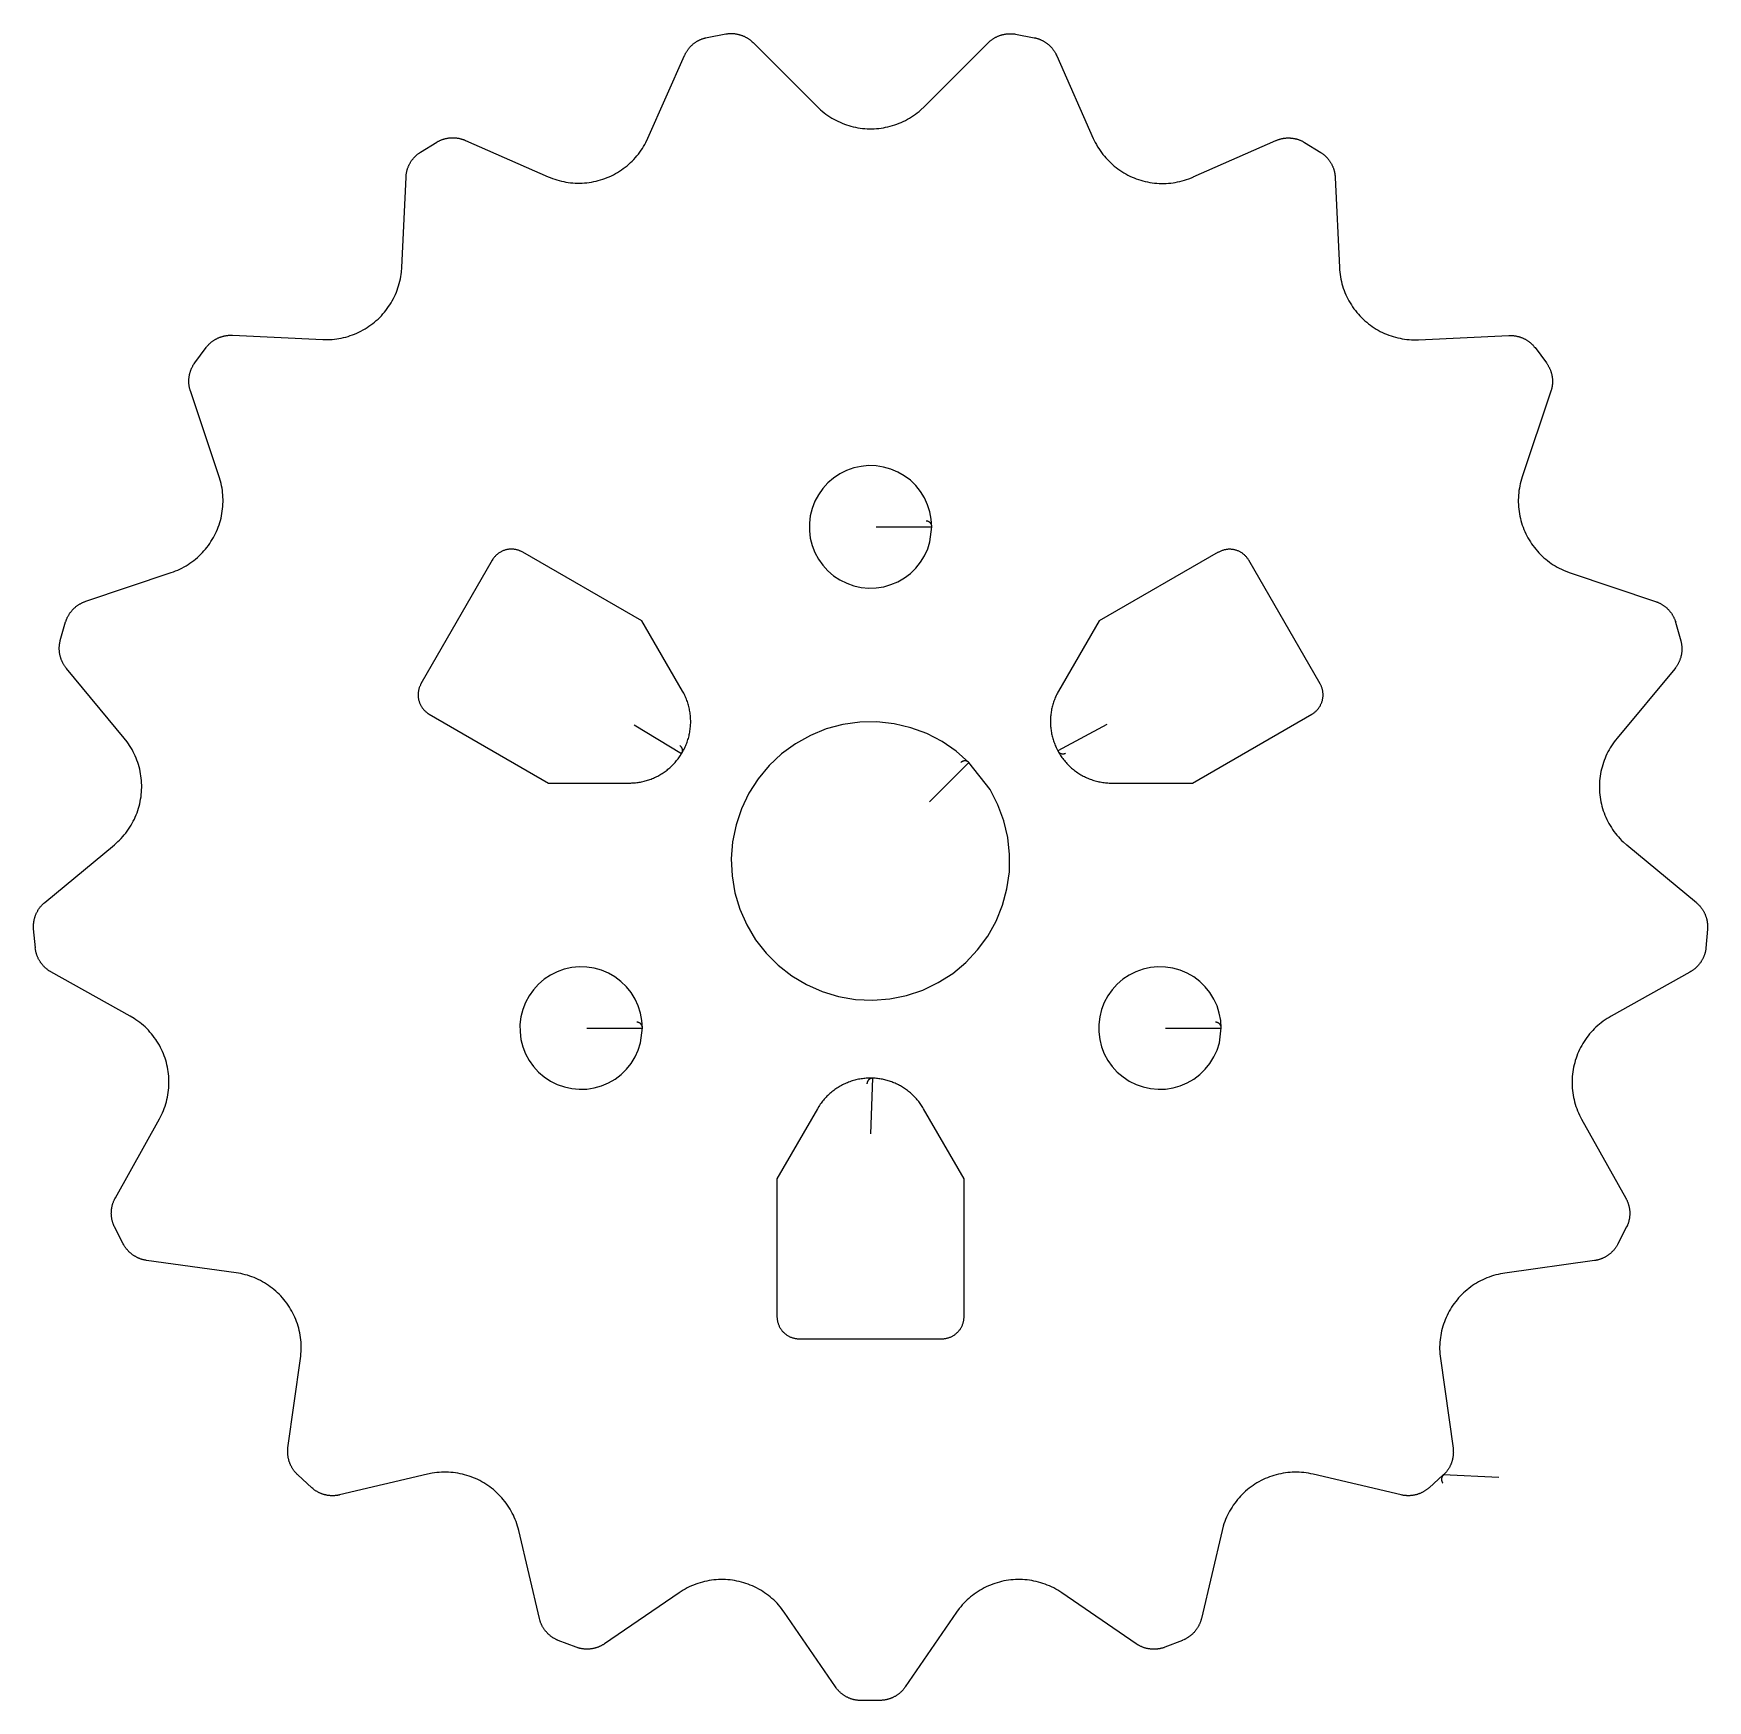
# Model space of a CAD drawing. Extents: x 15 to 767, y 15 to 763.
import ezdxf

# ---------------------------------------------------------------- set-up
doc = ezdxf.new("R2010")
doc.units = 0

msp = doc.modelspace()

# ---------------------------------------------------------------- linework, layer by layer
at = {"layer": 'Layer 0', "color": 5}
for p, q in [((317.399994, 761.599976), (325.799988, 763.200012)), ((338.100006, 759.299988), (366.799988, 730.599976)), ((414.899994, 730.5), (443.600006, 759.200012)), ((455.899994, 763.099976), (464.299988, 761.5)), ((290.899994, 716.400024), (307.299988, 753.5)), ((474.399994, 753.400024), (490.799988, 716.299988)), ((188.800003, 710.099976), (196.100006, 714.599976)), ((209, 715.400024), (246.100006, 699.099976)), ((535.599976, 699), (572.700012, 715.299988)), ((585.599976, 714.5), (592.900024, 710)), ((180.399994, 658.400024), (182.300003, 698.900024)), ((599.400024, 698.799988), (601.299988, 658.299988)), ((104.400002, 627.900024), (144.899994, 626)), ((636.799988, 625.900024), (677.299988, 627.799988)), ((87.5, 615.599976), (92.599998, 622.5)), ((689.099976, 622.400024), (694.200012, 615.5)), ((98.400002, 564.400024), (85.5, 602.900024)), ((696.200012, 602.799988), (683.299988, 564.299988)), ((393.299988, 541.900024), (418.299988, 541.900024)), ((221, 526.900024), (189, 471.399994)), ((288.200012, 499.700012), (234.699997, 530.5)), ((546.900024, 530.5), (493.399994, 499.700012)), ((592.599976, 471.399994), (560.599976, 526.900024)), ((38.5, 508.5), (76.900002, 521.400024)), ((704.799988, 521.299988), (743.200012, 508.399994)), ((27.1, 490.899994), (29.5, 499.200012)), ((306.399994, 468.200012), (288.200012, 499.700012)), ((493.399994, 499.700012), (475.200012, 468.200012)), ((752.200012, 499.100006), (754.5, 490.799988)), ((55.799999, 447.100006), (29.9, 478.299988)), ((751.799988, 478.200012), (725.900024, 447)), ((192.699997, 457.799988), (246.199997, 426.899994)), ((284.700012, 453.100006), (306, 440.100006)), ((496.899994, 453.200012), (474.899994, 441.299988)), ((535.400024, 426.899994), (588.900024, 457.799988)), ((417.299988, 418.399994), (435, 436.100006)), ((246.199997, 426.899994), (282.600006, 426.899994)), ((499.100006, 426.899994), (535.400024, 426.899994)), ((20.200001, 373.299988), (51.400002, 399.200012)), ((730.299988, 399.100006), (761.5, 373.200012)), ((15.9, 352.899994), (15.1, 361.399994)), ((766.5, 361.299988), (765.799988, 352.799988)), ((58.400002, 322.299988), (22.9, 342.100006)), ((758.599976, 342), (723.200012, 322.200012)), ((263.399994, 316.899994), (288.399994, 316.899994)), ((523.200012, 316.899994), (548.200012, 316.899994)), ((390.899994, 269.399994), (391.799988, 294.399994)), ((367, 280.700012), (348.799988, 249.199997)), ((432.799988, 249.199997), (414.600006, 280.700012)), ((51.799999, 240.699997), (71.599998, 276.100006)), ((710, 276), (729.799988, 240.600006)), ((348.799988, 249.199997), (348.799988, 187.399994)), ((432.799988, 187.399994), (432.799988, 249.199997)), ((55.299999, 220.100006), (51.400002, 227.699997)), ((730.200012, 227.600006), (726.299988, 220)), ((106, 207), (65.800003, 212.600006)), ((715.799988, 212.5), (675.599976, 206.899994)), ((358.799988, 177.399994), (422.799988, 177.399994)), ((129.300003, 128.399994), (134.899994, 168.600006)), ((646.599976, 168.5), (652.299988, 128.300003)), ((140, 110.5), (133.699997, 116.300003)), ((192, 116.599998), (152.5, 107.300003)), ((629, 107.300003), (589.5, 116.599998)), ((647.799988, 116.300003), (641.5, 110.5)), ((672.799988, 115.099998), (647.799988, 116.300003)), ((242.199997, 51.799999), (232.899994, 91.300003)), ((548.599976, 91.300003), (539.299988, 51.799999)), ((304.899994, 63.400002), (271.399994, 40.5)), ((510.100006, 40.5), (476.600006, 63.400002)), ((375.100006, 21.1), (352.100006, 54.599998)), ((429.399994, 54.599998), (406.399994, 21.1)), ((258.600006, 38.900002), (250.600006, 42)), ((530.900024, 42), (522.900024, 38.900002)), ((395, 15), (386.5, 15))]:
    msp.add_line(p, q, dxfattribs=at)
for points in [[(307.299988, 753.5), (307.408081, 753.740906), (307.520721, 753.979675), (307.637848, 754.216309), (307.75943, 754.450684), (307.885437, 754.682678), (308.015778, 754.912292), (308.150452, 755.139404), (308.289398, 755.363953), (308.432556, 755.585754), (308.579865, 755.804871), (308.731293, 756.021179), (308.88678, 756.234558), (309.046295, 756.444946), (309.209747, 756.652283), (309.377075, 756.856567), (309.548248, 757.057556), (309.723175, 757.25531), (309.901794, 757.449768), (310.084076, 757.640747), (310.269958, 757.828308), (310.45932, 758.012268), (310.65213, 758.192627), (310.848297, 758.369324), (311.047791, 758.542297), (311.250519, 758.711487), (311.45639, 758.87677), (311.665375, 759.038147), (311.87735, 759.195557), (312.092285, 759.348877), (312.310059, 759.498169), (312.530609, 759.643311), (312.753876, 759.784241), (312.979767, 759.920959), (313.208191, 760.053345), (313.439087, 760.181396), (313.672363, 760.305115), (313.907898, 760.424316), (314.145691, 760.539124), (314.38559, 760.649353), (314.627533, 760.755066), (314.871429, 760.856201), (315.117188, 760.952698), (315.364746, 761.044495), (315.613983, 761.131653), (315.864807, 761.21405), (316.117157, 761.291687), (316.370941, 761.364563), (316.626038, 761.432617), (316.882385, 761.49585), (317.398468, 761.607788)], [(325.800018, 763.200012), (326.05954, 763.242615), (326.319824, 763.280396), (326.58075, 763.313232), (326.842255, 763.341187), (327.104248, 763.364197), (327.366608, 763.382324), (327.629303, 763.395508), (327.892151, 763.403748), (328.155121, 763.407043), (328.418121, 763.405457), (328.68103, 763.398865), (328.943787, 763.38739), (329.206268, 763.370972), (329.468414, 763.349609), (329.730072, 763.323303), (329.991241, 763.292114), (330.25174, 763.256042), (330.511536, 763.215088), (330.770508, 763.16925), (331.028564, 763.118591), (331.285645, 763.063049), (331.541626, 763.002686), (331.796417, 762.937561), (332.049957, 762.867676), (332.302155, 762.792969), (332.552887, 762.713623), (332.802063, 762.629517), (333.049652, 762.540833), (333.295502, 762.447449), (333.539581, 762.349487), (333.781769, 762.246948), (334.022003, 762.139893), (334.260162, 762.02832), (334.496185, 761.912292), (334.730011, 761.79187), (334.961517, 761.667114), (335.190643, 761.538025), (335.417297, 761.404602), (335.641418, 761.266968), (335.862915, 761.125183), (336.081696, 760.979248), (336.297699, 760.829224), (336.510864, 760.675171), (336.7211, 760.517151), (336.928314, 760.355225), (337.132477, 760.189392), (337.333466, 760.019775), (337.53125, 759.846436), (337.725739, 759.669373), (338.104553, 759.304565)], [(443.599976, 759.200012), (443.787598, 759.384155), (443.978638, 759.564697), (444.173035, 759.741638), (444.370728, 759.914917), (444.571625, 760.084473), (444.775696, 760.250183), (444.982819, 760.412048), (445.192963, 760.570007), (445.406006, 760.723999), (445.621918, 760.873962), (445.840607, 761.019836), (446.062012, 761.16156), (446.286011, 761.299133), (446.512573, 761.432434), (446.741608, 761.561462), (446.972992, 761.686218), (447.206696, 761.80658), (447.442627, 761.922546), (447.680695, 762.034058), (447.920776, 762.141052), (448.162872, 762.24353), (448.40683, 762.341492), (448.652588, 762.434814), (448.900055, 762.523499), (449.149139, 762.607544), (449.39975, 762.68689), (449.651825, 762.761475), (449.905243, 762.83136), (450.159912, 762.896484), (450.415771, 762.956787), (450.672729, 763.012268), (450.930695, 763.062927), (451.189545, 763.108765), (451.449219, 763.149719), (451.709595, 763.185791), (451.970642, 763.216919), (452.232178, 763.243225), (452.494202, 763.264526), (452.756561, 763.280945), (453.019196, 763.29248), (453.281982, 763.299011), (453.544861, 763.300659), (453.807709, 763.297363), (454.070465, 763.289124), (454.333008, 763.27594), (454.595276, 763.257813), (454.857147, 763.234802), (455.11853, 763.206848), (455.379333, 763.174011), (455.898895, 763.093689)], [(464.300018, 761.500061), (464.558411, 761.446594), (464.815765, 761.388245), (465.07196, 761.325073), (465.326935, 761.257019), (465.580566, 761.184204), (465.832764, 761.106567), (466.083466, 761.024231), (466.33255, 760.937134), (466.579956, 760.845337), (466.825592, 760.748901), (467.069366, 760.647888), (467.311157, 760.542236), (467.550934, 760.432007), (467.788574, 760.317322), (468.024017, 760.19812), (468.257141, 760.074524), (468.487915, 759.946533), (468.716217, 759.814209), (468.941956, 759.677612), (469.1651, 759.536743), (469.385529, 759.391663), (469.60318, 759.242493), (469.817993, 759.089172), (470.029846, 758.931885), (470.238708, 758.77063), (470.444458, 758.605408), (470.647064, 758.43634), (470.846466, 758.263489), (471.042542, 758.086853), (471.235229, 757.906616), (471.4245, 757.722717), (471.61026, 757.535278), (471.792419, 757.344421), (471.970978, 757.150085), (472.145813, 756.952454), (472.316864, 756.751526), (472.4841, 756.547424), (472.647461, 756.34021), (472.806885, 756.129883), (472.96228, 755.916626), (473.113617, 755.7005), (473.260864, 755.481506), (473.403931, 755.259766), (473.542786, 755.0354), (473.677399, 754.808411), (473.807678, 754.578918), (473.933594, 754.347046), (474.055115, 754.112793), (474.17218, 753.876282), (474.392792, 753.396912)], [(366.799957, 730.599976), (367.551514, 729.871155), (368.325134, 729.16571), (369.120026, 728.484436), (369.935486, 727.82782), (370.770721, 727.196594), (371.624939, 726.59137), (372.497345, 726.012634), (373.387115, 725.460938), (374.293427, 724.936829), (375.215393, 724.440857), (376.152161, 723.973389), (377.102844, 723.534912), (378.066559, 723.125854), (379.042358, 722.746582), (380.029358, 722.397461), (381.026642, 722.078857), (382.033203, 721.790955), (383.048157, 721.53418), (384.070496, 721.308655), (385.099274, 721.114624), (386.133545, 720.952332), (387.172302, 720.821838), (388.2146, 720.723328), (389.259399, 720.656921), (390.305786, 720.622559), (391.352692, 720.620422), (392.3992, 720.650391), (393.444275, 720.712524), (394.486969, 720.806702), (395.526245, 720.932861), (396.561188, 721.090881), (397.590759, 721.280579), (398.614044, 721.501892), (399.630035, 721.754456), (400.637817, 722.038147), (401.636383, 722.3526), (402.624817, 722.697632), (403.602203, 723.072876), (404.567596, 723.477905), (405.520081, 723.912415), (406.458801, 724.375977), (407.382813, 724.868164), (408.29129, 725.388489), (409.18335, 725.936462), (410.058136, 726.511597), (410.914886, 727.113281), (411.752716, 727.741028), (412.570892, 728.394226), (413.368622, 729.072266), (414.899719, 730.500122)], [(196.099991, 714.599976), (196.326981, 714.733276), (196.556442, 714.862305), (196.7883, 714.987), (197.022446, 715.1073), (197.25882, 715.223145), (197.49733, 715.334534), (197.7379, 715.441467), (197.980438, 715.543823), (198.224838, 715.641541), (198.471054, 715.734741), (198.718979, 715.823242), (198.968521, 715.907043), (199.219589, 715.986206), (199.472107, 716.060547), (199.725967, 716.130188), (199.98111, 716.195007), (200.237411, 716.255066), (200.494812, 716.310242), (200.753204, 716.360596), (201.012482, 716.406067), (201.272583, 716.446655), (201.533401, 716.4823), (201.79483, 716.513062), (202.056808, 716.53894), (202.319214, 716.559875), (202.581985, 716.575867), (202.844986, 716.586853), (203.10817, 716.592957), (203.371399, 716.594116), (203.634628, 716.590271), (203.89772, 716.581482), (204.160614, 716.56781), (204.423187, 716.549133), (204.685379, 716.525513), (204.947067, 716.497009), (205.208176, 716.463562), (205.468613, 716.425232), (205.728287, 716.381958), (205.987091, 716.333862), (206.244949, 716.280884), (206.50177, 716.223083), (206.757446, 716.160461), (207.011917, 716.093018), (207.26506, 716.020813), (207.5168, 715.943848), (207.767059, 715.862183), (208.015732, 715.775757), (208.262726, 715.684753), (208.50798, 715.589111), (208.992874, 715.383972)], [(246.099991, 699.100037), (247.062546, 698.693542), (248.037155, 698.316833), (249.022873, 697.970276), (250.018784, 697.654236), (251.023941, 697.368896), (252.037384, 697.114624), (253.058182, 696.891602), (254.085342, 696.700134), (255.117905, 696.540283), (256.154907, 696.412231), (257.195343, 696.316162), (258.238251, 696.252075), (259.282623, 696.220154), (260.327484, 696.220276), (261.371857, 696.252563), (262.414734, 696.316956), (263.455139, 696.41333), (264.492096, 696.541687), (265.524597, 696.701843), (266.551697, 696.893616), (267.572449, 697.116943), (268.585815, 697.371521), (269.590881, 697.657166), (270.5867, 697.973511), (271.572327, 698.320374), (272.546814, 698.697327), (273.509247, 699.104065), (274.45874, 699.540222), (275.394348, 700.005371), (276.315247, 700.499084), (277.22052, 701.020813), (278.109314, 701.570129), (278.980804, 702.146545), (279.834167, 702.749451), (280.668579, 703.378357), (281.483276, 704.032593), (282.277496, 704.711548), (283.050446, 705.414612), (283.801392, 706.141113), (284.529694, 706.89032), (285.234589, 707.66156), (285.915466, 708.454163), (286.571625, 709.267273), (287.202484, 710.10022), (287.807465, 710.952148), (288.385956, 711.822205), (288.937408, 712.709717), (289.461334, 713.61377), (289.957214, 714.533447), (290.863007, 716.416382)], [(490.800018, 716.299988), (491.238953, 715.350403), (491.706879, 714.414795), (492.203339, 713.494019), (492.727905, 712.588928), (493.280029, 711.700378), (493.859192, 710.829224), (494.464874, 709.976318), (495.096497, 709.142395), (495.753448, 708.328308), (496.43512, 707.53479), (497.140869, 706.762573), (497.869995, 706.012451), (498.621857, 705.285095), (499.395752, 704.581238), (500.190887, 703.901428), (501.006561, 703.246399), (501.841949, 702.616821), (502.69635, 702.013184), (503.568878, 701.436096), (504.45874, 700.886108), (505.365082, 700.363708), (506.287048, 699.869446), (507.223785, 699.403748), (508.174408, 698.967102), (509.138, 698.559814), (510.113647, 698.182373), (511.100433, 697.835144), (512.097412, 697.518372), (513.103699, 697.232422), (514.118286, 696.977539), (515.140198, 696.753967), (516.168518, 696.561951), (517.202271, 696.401611), (518.240479, 696.273071), (519.282104, 696.176575), (520.326233, 696.112122), (521.371887, 696.079834), (522.417969, 696.079651), (523.463562, 696.111633), (524.507751, 696.175781), (525.549377, 696.271973), (526.587646, 696.400146), (527.621399, 696.560181), (528.64978, 696.751953), (529.671814, 696.97522), (530.686462, 697.229797), (531.69281, 697.515442), (532.689941, 697.831909), (533.676819, 698.178833), (535.616333, 698.962952)], [(572.700012, 715.299988), (572.941772, 715.404968), (573.185486, 715.50531), (573.43103, 715.601135), (573.678345, 715.692261), (573.927368, 715.778748), (574.177917, 715.860535), (574.429993, 715.937561), (574.683411, 716.009888), (574.938232, 716.077393), (575.194214, 716.140137), (575.451355, 716.197998), (575.709534, 716.251038), (575.968689, 716.299194), (576.228638, 716.342529), (576.489441, 716.38092), (576.750854, 716.414368), (577.012878, 716.442932), (577.275391, 716.466553), (577.538269, 716.485229), (577.801514, 716.498962), (578.064941, 716.507751), (578.328491, 716.511597), (578.592041, 716.510437), (578.85553, 716.504395), (579.118896, 716.493347), (579.381958, 716.477356), (579.644714, 716.45636), (579.907043, 716.430481), (580.168762, 716.399719), (580.429932, 716.363953), (580.690369, 716.323303), (580.949951, 716.277771), (581.208679, 716.227417), (581.46637, 716.172119), (581.723022, 716.112061), (581.978455, 716.047119), (582.232666, 715.977417), (582.485474, 715.902954), (582.736877, 715.82373), (582.986694, 715.739807), (583.234924, 715.651184), (583.481445, 715.557922), (583.726196, 715.460022), (583.968994, 715.357544), (584.2099, 715.250488), (584.448669, 715.138977), (584.685364, 715.022949), (584.9198, 714.902527), (585.151917, 714.777649), (585.609009, 714.515015)], [(182.299988, 698.900024), (182.313797, 699.16394), (182.332565, 699.42749), (182.356323, 699.690735), (182.385025, 699.95343), (182.418671, 700.215515), (182.45726, 700.476929), (182.500778, 700.73761), (182.549194, 700.997375), (182.602509, 701.256226), (182.66069, 701.513977), (182.723724, 701.77063), (182.79158, 702.026001), (182.864243, 702.28009), (182.941681, 702.532715), (183.02388, 702.783875), (183.110794, 703.033447), (183.202393, 703.281311), (183.29866, 703.527405), (183.399551, 703.771667), (183.50502, 704.013977), (183.615051, 704.254211), (183.729584, 704.492371), (183.848602, 704.728333), (183.972031, 704.961975), (184.099854, 705.193298), (184.23201, 705.422119), (184.368469, 705.648438), (184.509155, 705.872131), (184.654037, 706.09314), (184.80307, 706.31134), (184.956192, 706.526733), (185.113342, 706.739197), (185.274475, 706.948608), (185.439529, 707.155029), (185.608444, 707.358215), (185.781158, 707.558228), (185.957611, 707.754944), (186.137741, 707.948303), (186.321503, 708.138245), (186.508789, 708.324646), (186.69957, 708.507507), (186.893768, 708.686707), (187.091309, 708.862244), (187.29213, 709.034058), (187.49614, 709.201965), (187.703293, 709.366089), (187.913498, 709.526184), (188.126694, 709.682373), (188.342789, 709.834473), (188.783325, 710.126282)], [(592.900024, 709.999939), (593.121216, 709.856445), (593.339661, 709.70874), (593.555298, 709.557007), (593.768005, 709.401184), (593.977722, 709.241394), (594.184387, 709.077698), (594.388, 708.910095), (594.588318, 708.738708), (594.785461, 708.563538), (594.979187, 708.384705), (595.169556, 708.202271), (595.356445, 708.016296), (595.539795, 707.826782), (595.719482, 707.63385), (595.895569, 707.437561), (596.067871, 707.238037), (596.23645, 707.035217), (596.401123, 706.829346), (596.56189, 706.620361), (596.718689, 706.408325), (596.87146, 706.193481), (597.020142, 705.975708), (597.164734, 705.755188), (597.305115, 705.531982), (597.441284, 705.306213), (597.57312, 705.077881), (597.700684, 704.847107), (597.823792, 704.613953), (597.942566, 704.37854), (598.056824, 704.14093), (598.166626, 703.901184), (598.271851, 703.659424), (598.372498, 703.41571), (598.468567, 703.170166), (598.559998, 702.922852), (598.646729, 702.673828), (598.728699, 702.423279), (598.805969, 702.171143), (598.878479, 701.917664), (598.946167, 701.662842), (599.009094, 701.406799), (599.067139, 701.149597), (599.1203, 700.891296), (599.16864, 700.632141), (599.212036, 700.372009), (599.250549, 700.111206), (599.284119, 699.84967), (599.312805, 699.587585), (599.336487, 699.324951), (599.368958, 698.798645)], [(144.900009, 626), (145.945801, 625.969971), (146.992004, 625.972046), (148.037659, 626.006348), (149.081772, 626.072754), (150.123352, 626.171204), (151.161407, 626.301636), (152.194962, 626.463928), (153.223038, 626.657898), (154.244675, 626.883362), (155.258881, 627.140137), (156.264725, 627.427979), (157.261261, 627.746582), (158.247513, 628.095642), (159.22258, 628.474915), (160.185532, 628.883911), (161.135437, 629.322388), (162.071442, 629.789795), (162.992615, 630.285767), (163.898117, 630.809814), (164.787094, 631.36145), (165.658676, 631.940186), (166.51207, 632.54541), (167.346451, 633.176575), (168.161041, 633.833069), (168.955063, 634.514343), (169.727768, 635.219666), (170.478424, 635.948425), (171.206345, 636.69989), (171.910797, 637.473389), (172.591156, 638.268127), (173.246765, 639.083496), (173.876999, 639.918579), (174.481277, 640.772644), (175.059006, 641.644836), (175.609665, 642.534424), (176.132706, 643.440552), (176.627655, 644.362244), (177.09404, 645.298767), (177.531418, 646.249207), (177.939362, 647.212585), (178.31752, 648.188049), (178.665512, 649.174683), (178.983002, 650.17157), (179.269714, 651.177734), (179.525345, 652.192261), (179.749695, 653.214111), (179.942505, 654.242432), (180.103638, 655.276184), (180.23291, 656.314392), (180.395447, 658.400208)], [(601.299927, 658.300049), (601.365173, 657.255737), (601.462463, 656.213928), (601.591797, 655.175537), (601.75293, 654.141663), (601.94574, 653.113281), (602.170166, 652.091248), (602.425842, 651.076599), (602.712585, 650.070313), (603.03009, 649.073303), (603.378113, 648.086487), (603.756348, 647.110901), (604.164368, 646.147339), (604.601807, 645.196838), (605.068237, 644.260193), (605.563232, 643.338318), (606.086365, 642.432129), (606.637085, 641.542419), (607.214905, 640.670044), (607.819275, 639.815918), (608.449585, 638.980713), (609.105286, 638.165283), (609.785706, 637.370361), (610.490295, 636.596802), (611.218262, 635.845215), (611.969055, 635.116333), (612.741882, 634.41095), (613.536011, 633.729614), (614.350708, 633.072998), (615.185181, 632.441711), (616.038696, 631.836426), (616.9104, 631.257629), (617.7995, 630.705933), (618.705139, 630.181824), (619.626404, 629.685791), (620.562561, 629.218262), (621.512573, 628.779785), (622.475647, 628.370728), (623.450867, 627.991394), (624.437256, 627.642273), (625.433899, 627.323608), (626.43988, 627.035767), (627.454224, 626.778931), (628.476013, 626.553467), (629.504211, 626.359436), (630.537903, 626.197144), (631.576111, 626.066711), (632.617859, 625.968262), (633.662048, 625.901794), (634.707886, 625.867554), (636.80011, 625.895447)], [(92.599983, 622.5), (92.764099, 622.707764), (92.932098, 622.912354), (93.103928, 623.11377), (93.279526, 623.31189), (93.458824, 623.506714), (93.641762, 623.698059), (93.828278, 623.885986), (94.018303, 624.070313), (94.211769, 624.251038), (94.408607, 624.428101), (94.608749, 624.601379), (94.812126, 624.770874), (95.018654, 624.936523), (95.228279, 625.098206), (95.44091, 625.255981), (95.656479, 625.409668), (95.874901, 625.559265), (96.096107, 625.704712), (96.320023, 625.846008), (96.546555, 625.982971), (96.775635, 626.115723), (97.007172, 626.24408), (97.241089, 626.368103), (97.47731, 626.48761), (97.715736, 626.602722), (97.956284, 626.713257), (98.198883, 626.819275), (98.443436, 626.920715), (98.689857, 627.017517), (98.938057, 627.109619), (99.18795, 627.197083), (99.439445, 627.279785), (99.692459, 627.357727), (99.946899, 627.430908), (100.202667, 627.499207), (100.459679, 627.562744), (100.71785, 627.621399), (100.977074, 627.675232), (101.237267, 627.724121), (101.498337, 627.768066), (101.760193, 627.807129), (102.022736, 627.841187), (102.285873, 627.870361), (102.549515, 627.894531), (102.81356, 627.913757), (103.077927, 627.927979), (103.342514, 627.937195), (103.607231, 627.941406), (103.871971, 627.940674), (104.401207, 627.924194)], [(677.299988, 627.800049), (677.564087, 627.81073), (677.828308, 627.816467), (678.09259, 627.8172), (678.356812, 627.812988), (678.620972, 627.803772), (678.884888, 627.789551), (679.148438, 627.770386), (679.411682, 627.746277), (679.674316, 627.717163), (679.936401, 627.683167), (680.197815, 627.644165), (680.458435, 627.600281), (680.718201, 627.551453), (680.97699, 627.497742), (681.23468, 627.439209), (681.491272, 627.375793), (681.746582, 627.307556), (682.00061, 627.234497), (682.253174, 627.156738), (682.504211, 627.074158), (682.753662, 626.986877), (683.001465, 626.894897), (683.247437, 626.798279), (683.491577, 626.697021), (683.733765, 626.591187), (683.973877, 626.480835), (684.211914, 626.365967), (684.447693, 626.246582), (684.681213, 626.122803), (684.912354, 625.99469), (685.141052, 625.862183), (685.367188, 625.725403), (685.590698, 625.584412), (685.811523, 625.439209), (686.029602, 625.289856), (686.244812, 625.136414), (686.457031, 624.978943), (686.666321, 624.817505), (686.872498, 624.652161), (687.0755, 624.482971), (687.27533, 624.309937), (687.471802, 624.13324), (687.664917, 623.95282), (687.854614, 623.768799), (688.040833, 623.581238), (688.22345, 623.390198), (688.402466, 623.19574), (688.577759, 622.997925), (688.749268, 622.796875), (689.080811, 622.385193)], [(85.500015, 602.900024), (85.42012, 603.149292), (85.344894, 603.400024), (85.274376, 603.652161), (85.208572, 603.905518), (85.147514, 604.160034), (85.091225, 604.41571), (85.039726, 604.672363), (84.993027, 604.929932), (84.951149, 605.188354), (84.914116, 605.44751), (84.88192, 605.707275), (84.854591, 605.967651), (84.83213, 606.228455), (84.814545, 606.489624), (84.801842, 606.751099), (84.794029, 607.012756), (84.791107, 607.274475), (84.793076, 607.536255), (84.799934, 607.797974), (84.811676, 608.059448), (84.828308, 608.320679), (84.849823, 608.581604), (84.876205, 608.842041), (84.907448, 609.101929), (84.943542, 609.361206), (84.984474, 609.619751), (85.030235, 609.877502), (85.080795, 610.134338), (85.136154, 610.390198), (85.196281, 610.64502), (85.261154, 610.898621), (85.330757, 611.15094), (85.405067, 611.401978), (85.484055, 611.65155), (85.567688, 611.899597), (85.655937, 612.146057), (85.748787, 612.390808), (85.846184, 612.633789), (85.948112, 612.874878), (86.05452, 613.114075), (86.165382, 613.351196), (86.280663, 613.586243), (86.400307, 613.819031), (86.524277, 614.049622), (86.652542, 614.277832), (86.785042, 614.503601), (86.921745, 614.726807), (87.062592, 614.94751), (87.207535, 615.165466), (87.509491, 615.593079)], [(694.200073, 615.5), (694.353149, 615.287415), (694.502258, 615.072021), (694.647339, 614.853821), (694.78833, 614.632996), (694.92511, 614.409546), (695.057739, 614.183594), (695.186096, 613.9552), (695.310181, 613.724487), (695.429932, 613.491455), (695.545288, 613.256226), (695.65625, 613.01886), (695.762756, 612.779541), (695.864746, 612.538208), (695.962219, 612.294983), (696.055176, 612.050049), (696.143494, 611.803406), (696.227173, 611.555115), (696.306274, 611.305359), (696.380615, 611.054138), (696.450256, 610.801575), (696.515198, 610.547729), (696.575378, 610.292786), (696.630798, 610.036682), (696.681396, 609.779663), (696.727173, 609.521667), (696.768127, 609.262939), (696.80426, 609.003418), (696.835571, 608.743286), (696.861938, 608.482666), (696.883484, 608.221558), (696.900146, 607.960083), (696.911865, 607.698364), (696.918762, 607.436462), (696.920715, 607.174438), (696.917786, 606.912476), (696.909973, 606.650635), (696.897278, 606.388916), (696.879639, 606.127502), (696.857178, 605.866516), (696.829834, 605.605957), (696.797607, 605.345947), (696.760559, 605.086548), (696.718628, 604.827942), (696.671875, 604.57019), (696.620361, 604.313293), (696.564026, 604.057434), (696.50293, 603.802673), (696.437073, 603.549072), (696.366455, 603.296753), (696.211243, 602.796326)], [(76.899986, 521.399902), (77.887794, 521.747192), (78.864464, 522.124634), (79.829071, 522.531982), (80.780701, 522.96875), (81.718452, 523.434509), (82.641441, 523.928955), (83.548798, 524.451538), (84.439659, 525.001709), (85.313187, 525.579041), (86.168556, 526.182983), (87.004959, 526.812866), (87.821602, 527.468262), (88.617706, 528.148376), (89.392532, 528.852661), (90.145348, 529.580383), (90.875427, 530.330994), (91.582092, 531.103638), (92.264671, 531.897644), (92.922516, 532.71228), (93.555016, 533.546692), (94.16156, 534.400208), (94.741577, 535.271973), (95.294525, 536.161133), (95.819878, 537.066895), (96.317139, 537.988342), (96.785843, 538.924683), (97.22554, 539.874939), (97.635818, 540.838257), (98.016289, 541.813782), (98.366592, 542.800537), (98.686394, 543.797546), (98.975395, 544.803955), (99.233322, 545.818787), (99.459938, 546.841064), (99.655014, 547.869751), (99.818382, 548.904053), (99.949875, 549.94281), (100.04937, 550.985168), (100.116783, 552.030029), (100.152039, 553.076538), (100.155113, 554.123596), (100.125992, 555.170288), (100.064713, 556.215576), (99.971329, 557.258484), (99.845932, 558.297974), (99.688637, 559.333191), (99.499596, 560.363037), (99.278984, 561.386658), (99.027008, 562.402954), (98.42997, 564.409912)], [(418.299988, 541.927551), (418.088165, 545.306763), (417.462677, 548.634338), (416.433014, 551.859863), (415.014801, 554.934326), (413.229492, 557.811279), (411.104187, 560.44696), (408.671082, 562.801575), (405.967072, 564.839294), (403.033142, 566.529297), (399.913788, 567.845886), (396.65625, 568.769226), (393.309967, 569.285217), (389.925629, 569.386108), (386.554535, 569.070313), (383.247772, 568.342712), (380.055542, 567.214172), (377.026154, 565.701965), (374.205566, 563.828918), (371.636566, 561.623413), (369.358032, 559.118958), (367.404541, 556.353516), (365.805695, 553.368896), (364.585754, 550.21051), (363.763184, 546.926086), (363.350464, 543.565491), (363.353851, 540.179626), (363.773285, 536.819885), (364.602448, 533.537109), (365.828705, 530.381104), (367.433502, 527.399719), (369.392548, 524.638184), (371.676086, 522.138306), (374.249512, 519.937988), (377.073822, 518.070557), (380.106232, 516.564392), (383.300751, 515.442322), (386.608948, 514.721252), (389.980652, 514.412231), (393.364807, 514.519897), (396.710083, 515.042603), (399.965759, 515.972473), (403.082458, 517.295349), (406.013, 518.991211), (408.712921, 521.034363), (411.141327, 523.393799), (413.261353, 526.033752), (415.040863, 528.914307), (416.452942, 531.991638), (417.476135, 535.219177), (418.299988, 541.927551)], [(683.299988, 564.299988), (682.986328, 563.302002), (682.703491, 562.294861), (682.451782, 561.279541), (682.231384, 560.256897), (682.04248, 559.227966), (681.885315, 558.193726), (681.760071, 557.155151), (681.666748, 556.11322), (681.60553, 555.068909), (681.576477, 554.023254), (681.579529, 552.977112), (681.614746, 551.931641), (681.682068, 550.887695), (681.781494, 549.846313), (681.912842, 548.808533), (682.076111, 547.775208), (682.270996, 546.747437), (682.497375, 545.726135), (682.755066, 544.71228), (683.043823, 543.706787), (683.363342, 542.710693), (683.713318, 541.724854), (684.093384, 540.750244), (684.503296, 539.787781), (684.942566, 538.838379), (685.410828, 537.902954), (685.907654, 536.982361), (686.432495, 536.077454), (686.984985, 535.189087), (687.564453, 534.318176), (688.17041, 533.465454), (688.802307, 532.631775), (689.459534, 531.817932), (690.141479, 531.024658), (690.847534, 530.252686), (691.576904, 529.502869), (692.329041, 528.775757), (693.103149, 528.072144), (693.898499, 527.392639), (694.714355, 526.737915), (695.549988, 526.108582), (696.404602, 525.505188), (697.277344, 524.928406), (698.167358, 524.378723), (699.073853, 523.856628), (699.996033, 523.362671), (700.932922, 522.897278), (701.883667, 522.460876), (702.847351, 522.053955), (704.809998, 521.329956)], [(418.299988, 541.900024), (418.30191, 541.979004), (418.3013, 542.058044), (418.298248, 542.137024), (418.292664, 542.21582), (418.284607, 542.294434), (418.274078, 542.372742), (418.261047, 542.450684), (418.245605, 542.528198), (418.227692, 542.605164), (418.207397, 542.681519), (418.184662, 542.757202), (418.159576, 542.832092), (418.132111, 542.906189), (418.102325, 542.979431), (418.070251, 543.051636), (418.035919, 543.122803), (417.999329, 543.19281), (417.960571, 543.261719), (417.919647, 543.329285), (417.876617, 543.395569), (417.831512, 543.460449), (417.784393, 543.523865), (417.735291, 543.585754), (417.684235, 543.646118), (417.631317, 543.704773), (417.576569, 543.76178), (417.52005, 543.816956), (417.461823, 543.870422), (417.401917, 543.921936), (417.340424, 543.971558), (417.277405, 544.019226), (417.212921, 544.06488), (417.147003, 544.108459), (417.079742, 544.149963), (417.0112, 544.18927), (416.941467, 544.22644), (416.870605, 544.261353), (416.798645, 544.294067), (416.725708, 544.324463), (416.651855, 544.352539), (416.577148, 544.378235), (416.501648, 544.401611), (416.425446, 544.422546), (416.348633, 544.441101), (416.271301, 544.457214), (416.193451, 544.470886), (416.115234, 544.482056), (416.036713, 544.490784), (415.957916, 544.497009), (415.799988, 544.502014)], [(234.700027, 530.5), (234.43129, 530.653809), (234.157913, 530.799194), (233.880173, 530.936096), (233.598312, 531.06427), (233.312637, 531.183655), (233.023392, 531.294189), (232.730865, 531.395691), (232.435333, 531.488098), (232.137085, 531.571289), (231.836395, 531.645203), (231.533569, 531.709778), (231.228882, 531.764954), (230.922638, 531.810669), (230.615128, 531.846863), (230.306641, 531.873535), (229.997482, 531.890625), (229.687927, 531.898132), (229.378296, 531.896057), (229.068878, 531.884399), (228.759979, 531.863159), (228.451874, 531.832397), (228.144882, 531.792053), (227.839264, 531.742249), (227.535355, 531.683044), (227.233414, 531.61438), (226.933746, 531.536438), (226.636642, 531.44928), (226.342377, 531.352966), (226.051224, 531.247559), (225.763489, 531.133179), (225.479431, 531.009949), (225.19931, 530.877991), (224.923431, 530.737427), (224.652023, 530.588379), (224.385361, 530.430969), (224.123703, 530.265442), (223.867294, 530.091858), (223.616394, 529.9104), (223.371216, 529.721313), (223.132019, 529.524658), (222.899033, 529.32074), (222.672455, 529.10968), (222.45253, 528.891724), (222.239471, 528.667053), (222.033463, 528.435852), (221.834702, 528.198425), (221.643402, 527.954956), (221.459732, 527.705688), (221.283859, 527.450867), (220.956223, 526.925476)], [(560.600037, 526.900024), (560.441101, 527.163879), (560.274048, 527.422729), (560.09906, 527.67627), (559.916321, 527.924316), (559.725952, 528.166565), (559.528259, 528.402771), (559.323242, 528.632751), (559.111267, 528.856323), (558.892456, 529.073181), (558.667053, 529.283142), (558.435242, 529.486023), (558.197266, 529.681641), (557.953308, 529.869812), (557.703674, 530.050354), (557.448608, 530.223022), (557.188232, 530.387756), (556.922913, 530.544373), (556.652893, 530.692627), (556.378418, 530.83252), (556.099731, 530.963806), (555.817078, 531.086365), (555.530823, 531.200195), (555.24115, 531.305054), (554.948364, 531.400879), (554.652771, 531.487671), (554.354614, 531.565186), (554.054199, 531.633484), (553.751831, 531.692383), (553.447754, 531.741943), (553.142334, 531.782043), (552.835815, 531.812683), (552.528442, 531.833801), (552.220581, 531.845398), (551.912537, 531.847473), (551.604553, 531.840027), (551.296936, 531.822998), (550.990051, 531.796448), (550.684082, 531.760437), (550.379395, 531.714966), (550.076233, 531.660095), (549.774963, 531.595825), (549.475769, 531.522278), (549.179077, 531.439514), (548.88501, 531.347595), (548.593994, 531.246582), (548.306213, 531.136658), (548.021973, 531.017883), (547.741516, 530.89032), (547.46521, 530.75415), (546.925842, 530.456482)], [(29.5, 499.200012), (29.577766, 499.451843), (29.660263, 499.702148), (29.747463, 499.950867), (29.839336, 500.197906), (29.935848, 500.443176), (30.036966, 500.686554), (30.142653, 500.928009), (30.252871, 501.167419), (30.36758, 501.404724), (30.486742, 501.639801), (30.610313, 501.87262), (30.738251, 502.103027), (30.870508, 502.331024), (31.007038, 502.556458), (31.147793, 502.779297), (31.292721, 502.99942), (31.441772, 503.216797), (31.594896, 503.431335), (31.752033, 503.642914), (31.913132, 503.851532), (32.078133, 504.057037), (32.246979, 504.25943), (32.419605, 504.458588), (32.595959, 504.654449), (32.77597, 504.846985), (32.959579, 505.036072), (33.146717, 505.221649), (33.337322, 505.403687), (33.531322, 505.582092), (33.728653, 505.756836), (33.929237, 505.927795), (34.133011, 506.09494), (34.339897, 506.25824), (34.549824, 506.417603), (34.762718, 506.572998), (34.978504, 506.724335), (35.197102, 506.871552), (35.418438, 507.014679), (35.642429, 507.153564), (35.868999, 507.288208), (36.098064, 507.418579), (36.329552, 507.544617), (36.563366, 507.666229), (36.799435, 507.783447), (37.03767, 507.896179), (37.277988, 508.004425), (37.520302, 508.108093), (37.764526, 508.207184), (38.010574, 508.301666), (38.50774, 508.476593)], [(743.200073, 508.400024), (743.449951, 508.314728), (743.698181, 508.224762), (743.944641, 508.130096), (744.189331, 508.030823), (744.432068, 507.926971), (744.672791, 507.818542), (744.911438, 507.705627), (745.147888, 507.588196), (745.382141, 507.466339), (745.614014, 507.340118), (745.843506, 507.209503), (746.070496, 507.074615), (746.294861, 506.935486), (746.516602, 506.792114), (746.735535, 506.644623), (746.951721, 506.493011), (747.164978, 506.337372), (747.375305, 506.177704), (747.58252, 506.01413), (747.786682, 505.84668), (747.98761, 505.675415), (748.185303, 505.500397), (748.379639, 505.321655), (748.570557, 505.139313), (748.758057, 504.953369), (748.941956, 504.763977), (749.122314, 504.571106), (749.29895, 504.374878), (749.471863, 504.175385), (749.641052, 503.972656), (749.806335, 503.766754), (749.967712, 503.5578), (750.125122, 503.345825), (750.278503, 503.13092), (750.427795, 502.913177), (750.572998, 502.692657), (750.713989, 502.469421), (750.850769, 502.243591), (750.983276, 502.015198), (751.111389, 501.784363), (751.235229, 501.551147), (751.354553, 501.315643), (751.469482, 501.077942), (751.579895, 500.838104), (751.685791, 500.596222), (751.787048, 500.352417), (751.883728, 500.10672), (751.975769, 499.859253), (752.06311, 499.610107), (752.223694, 499.107056)], [(29.9, 478.299988), (29.733629, 478.503479), (29.571093, 478.710022), (29.412447, 478.919586), (29.257746, 479.13208), (29.107046, 479.347412), (28.960396, 479.565521), (28.81785, 479.786346), (28.679459, 480.009827), (28.545269, 480.235809), (28.415327, 480.464294), (28.289679, 480.695129), (28.168369, 480.928314), (28.051439, 481.163696), (27.938931, 481.401245), (27.830883, 481.640839), (27.727333, 481.882416), (27.628317, 482.125916), (27.533871, 482.371185), (27.444027, 482.618195), (27.358818, 482.866821), (27.278271, 483.117035), (27.202414, 483.368683), (27.131277, 483.621704), (27.064882, 483.876007), (27.003252, 484.131531), (26.946411, 484.388153), (26.894379, 484.645782), (26.84717, 484.904327), (26.804804, 485.163757), (26.767294, 485.423889), (26.734655, 485.684692), (26.706898, 485.946075), (26.684032, 486.207916), (26.666065, 486.470123), (26.653004, 486.732635), (26.644852, 486.995361), (26.641613, 487.258179), (26.643288, 487.520996), (26.649876, 487.783752), (26.661375, 488.046326), (26.677782, 488.308655), (26.699091, 488.570648), (26.725292, 488.832153), (26.756378, 489.09317), (26.792339, 489.353516), (26.833162, 489.613159), (26.87883, 489.872009), (26.929331, 490.129944), (26.984644, 490.386902), (27.109621, 490.89743)], [(754.5, 490.799988), (754.567017, 490.546082), (754.629272, 490.290985), (754.686768, 490.03476), (754.73938, 489.777496), (754.787231, 489.519287), (754.830139, 489.260223), (754.868286, 489.000397), (754.901489, 488.739929), (754.92981, 488.478851), (754.953186, 488.217316), (754.97168, 487.955383), (754.985291, 487.693146), (754.993958, 487.430695), (754.997681, 487.168121), (754.996521, 486.905518), (754.990417, 486.643005), (754.97937, 486.380646), (754.96344, 486.11853), (754.942566, 485.85675), (754.916748, 485.595428), (754.886108, 485.334625), (754.850525, 485.074463), (754.81012, 484.815002), (754.764832, 484.556335), (754.714661, 484.298584), (754.659729, 484.041809), (754.599915, 483.786102), (754.5354, 483.531555), (754.466064, 483.27829), (754.392029, 483.026367), (754.313232, 482.775848), (754.229797, 482.526886), (754.141663, 482.27951), (754.04895, 482.033844), (753.951599, 481.789948), (753.849731, 481.547913), (753.743286, 481.307861), (753.632385, 481.069824), (753.517029, 480.833923), (753.397278, 480.60022), (753.273193, 480.368805), (753.144775, 480.139771), (753.012085, 479.913147), (752.875122, 479.689087), (752.734009, 479.467621), (752.588806, 479.248871), (752.439453, 479.032837), (752.286133, 478.819672), (752.128845, 478.609436), (751.80249, 478.197937)], [(189.000015, 471.400024), (188.854034, 471.131287), (188.716339, 470.858215), (188.587097, 470.581055), (188.466385, 470.300049), (188.35434, 470.015503), (188.251068, 469.727631), (188.156647, 469.436737), (188.071182, 469.143097), (187.994766, 468.846985), (187.927429, 468.548645), (187.869278, 468.248413), (187.820343, 467.946533), (187.780685, 467.64328), (187.75032, 467.338959), (187.729294, 467.033875), (187.717621, 466.728271), (187.715317, 466.422455), (187.722366, 466.116699), (187.738785, 465.81131), (187.764557, 465.506592), (187.799637, 465.202789), (187.844009, 464.900177), (187.897629, 464.599091), (187.960434, 464.299805), (188.032379, 464.002563), (188.113403, 463.707642), (188.203415, 463.415375), (188.302338, 463.125977), (188.410065, 462.839783), (188.52652, 462.556976), (188.651581, 462.277893), (188.785126, 462.002777), (188.927032, 461.731873), (189.077164, 461.465424), (189.235397, 461.203705), (189.401566, 460.94696), (189.575516, 460.695435), (189.757095, 460.449341), (189.946121, 460.208923), (190.14241, 459.974426), (190.34581, 459.746033), (190.556091, 459.523987), (190.773087, 459.308472), (190.996567, 459.099701), (191.226349, 458.897888), (191.462204, 458.703186), (191.703903, 458.515808), (191.951218, 458.335938), (192.203949, 458.163696), (192.72464, 457.842834)], [(306, 440.099976), (306.298035, 440.595886), (306.585541, 441.097961), (306.862427, 441.605988), (307.12854, 442.11972), (307.383789, 442.638977), (307.628052, 443.163452), (307.861206, 443.692963), (308.08316, 444.227295), (308.293823, 444.766144), (308.493103, 445.309326), (308.680878, 445.856598), (308.857086, 446.407684), (309.021667, 446.962372), (309.17453, 447.520386), (309.315613, 448.081482), (309.444824, 448.645447), (309.562164, 449.212006), (309.667511, 449.780914), (309.760895, 450.351929), (309.842194, 450.924744), (309.911438, 451.499176), (309.968597, 452.074921), (310.01358, 452.651733), (310.046417, 453.229401), (310.067078, 453.807587), (310.075592, 454.386108), (310.071869, 454.964691), (310.056, 455.54303), (310.027954, 456.120941), (309.987732, 456.69812), (309.935394, 457.274323), (309.870911, 457.849304), (309.794342, 458.422791), (309.705719, 458.994537), (309.605072, 459.564301), (309.492432, 460.131805), (309.367889, 460.696808), (309.231476, 461.259094), (309.083252, 461.818359), (308.923279, 462.37439), (308.751617, 462.92691), (308.56839, 463.475708), (308.373627, 464.020508), (308.16745, 464.561127), (307.949921, 465.09726), (307.721161, 465.628693), (307.481262, 466.155182), (307.230316, 466.676514), (306.968475, 467.192444), (306.412476, 468.207184)], [(475.199982, 468.200012), (474.930817, 467.719391), (474.671326, 467.233459), (474.4216, 466.742462), (474.181732, 466.246552), (473.951843, 465.745941), (473.731995, 465.240845), (473.522308, 464.731445), (473.322815, 464.217957), (473.133667, 463.700592), (472.954895, 463.179535), (472.78656, 462.655029), (472.628754, 462.127228), (472.481537, 461.596405), (472.344971, 461.062744), (472.219086, 460.526459), (472.103973, 459.987732), (471.999634, 459.446838), (471.906128, 458.903961), (471.823517, 458.359344), (471.751801, 457.813141), (471.69101, 457.265656), (471.641205, 456.717041), (471.602356, 456.167542), (471.574493, 455.617371), (471.557678, 455.066772), (471.551849, 454.51593), (471.557037, 453.965088), (471.573242, 453.414459), (471.600433, 452.864258), (471.638641, 452.314728), (471.687836, 451.766052), (471.747986, 451.218475), (471.819061, 450.672211), (471.901062, 450.127472), (471.993927, 449.584503), (472.097626, 449.043488), (472.212128, 448.504639), (472.337402, 447.968201), (472.473358, 447.434387), (472.619965, 446.903381), (472.777161, 446.375427), (472.944855, 445.850708), (473.123047, 445.329437), (473.311615, 444.811859), (473.510468, 444.298126), (473.719574, 443.788513), (473.938843, 443.283142), (474.168152, 442.782288), (474.40744, 442.286102), (474.915588, 441.308502)], [(588.900024, 457.800018), (589.164124, 457.957214), (589.423279, 458.122437), (589.677246, 458.295532), (589.925781, 458.476288), (590.168701, 458.664612), (590.405701, 458.86026), (590.636597, 459.06308), (590.861206, 459.272858), (591.079285, 459.489441), (591.290588, 459.712585), (591.494995, 459.942108), (591.692261, 460.177795), (591.882263, 460.419373), (592.064697, 460.666687), (592.239502, 460.919464), (592.406494, 461.17749), (592.565552, 461.440491), (592.716431, 461.708252), (592.859009, 461.980499), (592.993225, 462.256989), (593.118896, 462.537445), (593.235962, 462.821625), (593.344177, 463.109253), (593.443604, 463.400085), (593.534058, 463.693817), (593.615479, 463.990173), (593.687805, 464.288879), (593.750916, 464.589661), (593.80481, 464.892242), (593.849426, 465.19632), (593.884644, 465.501648), (593.910522, 465.807892), (593.927063, 466.114777), (593.934143, 466.422028), (593.931824, 466.72937), (593.920105, 467.036469), (593.898987, 467.343079), (593.868469, 467.648895), (593.828613, 467.953644), (593.779419, 468.257019), (593.721008, 468.558777), (593.65332, 468.858551), (593.576538, 469.156158), (593.490662, 469.451233), (593.395752, 469.743561), (593.291992, 470.032867), (593.179382, 470.318817), (593.058044, 470.601196), (592.928162, 470.879761), (592.643127, 471.424255)], [(435, 436.100037), (429.233307, 441.196686), (422.884033, 445.546051), (416.04837, 449.082184), (408.829987, 451.751526), (401.338287, 453.51355), (393.686829, 454.341583), (385.991608, 454.223053), (378.369293, 453.15979), (370.935394, 451.167877), (363.802643, 448.277557), (357.079132, 444.532562), (350.866791, 439.989746), (345.259796, 434.717926), (340.34314, 428.797028), (336.191376, 422.316833), (332.867401, 415.375519), (330.421661, 408.078369), (328.891174, 400.53595), (328.299133, 392.86261), (328.654572, 385.174713), (329.952057, 377.588745), (332.171967, 370.219696), (335.280579, 363.179352), (339.230835, 356.574341), (343.962799, 350.504852), (349.404785, 345.062866), (355.474274, 340.330872), (362.079285, 336.380615), (369.11969, 333.272003), (376.488708, 331.052094), (384.074707, 329.754608), (391.762634, 329.39917), (399.435974, 329.991211), (406.978394, 331.521698), (414.275574, 333.967499), (421.216888, 337.291473), (427.697113, 341.443268), (433.618011, 346.359924), (438.889801, 351.966949), (443.432617, 358.179321), (447.177582, 364.902832), (450.067932, 372.035614), (452.059814, 379.469543), (453.123047, 387.091888), (453.241547, 394.787109), (452.413452, 402.438568), (450.651398, 409.930298), (447.982056, 417.148682), (444.445862, 423.984314), (435, 436.100037)], [(51.400002, 399.199982), (52.194588, 399.881622), (52.967773, 400.587433), (53.718826, 401.316742), (54.447029, 402.068878), (55.151691, 402.843109), (55.832142, 403.638702), (56.487732, 404.454895), (57.11784, 405.290955), (57.721867, 406.145996), (58.299236, 407.019287), (58.8494, 407.909973), (59.37183, 408.8172), (59.866035, 409.740082), (60.331547, 410.677795), (60.767914, 411.629425), (61.174728, 412.594025), (61.551601, 413.57074), (61.898174, 414.558594), (62.214119, 415.556671), (62.49913, 416.564026), (62.752941, 417.579681), (62.975311, 418.602692), (63.166023, 419.63208), (63.324902, 420.66684), (63.45179, 421.705994), (63.546574, 422.748596), (63.609158, 423.79361), (63.639484, 424.840088), (63.637524, 425.886963), (63.603279, 426.933289), (63.536781, 427.978088), (63.438099, 429.020325), (63.307316, 430.05899), (63.144566, 431.09317), (62.950001, 432.121826), (62.723804, 433.143982), (62.466194, 434.158691), (62.17741, 435.164978), (61.857735, 436.161865), (61.507465, 437.148407), (61.126938, 438.123688), (60.716515, 439.086792), (60.276585, 440.036774), (59.807568, 440.972717), (59.30991, 441.893768), (58.784084, 442.799011), (58.230591, 443.687622), (57.64996, 444.558746), (57.042736, 445.41156), (55.750862, 447.05896)], [(306.000031, 440.100006), (306.04303, 440.166779), (306.083893, 440.234833), (306.12262, 440.304169), (306.159119, 440.374664), (306.19342, 440.446289), (306.225433, 440.518951), (306.255127, 440.59256), (306.282501, 440.667084), (306.307526, 440.742462), (306.33017, 440.818542), (306.350403, 440.895325), (306.368195, 440.972717), (306.383575, 441.050598), (306.396484, 441.128937), (306.406921, 441.207672), (306.414886, 441.286652), (306.420349, 441.365875), (306.423309, 441.445221), (306.423798, 441.524597), (306.421753, 441.603973), (306.417236, 441.683258), (306.410248, 441.762329), (306.400726, 441.841156), (306.388763, 441.919647), (306.374329, 441.997742), (306.357452, 442.075317), (306.338135, 442.152344), (306.316406, 442.228699), (306.292297, 442.304352), (306.265808, 442.379211), (306.237, 442.453186), (306.205841, 442.526215), (306.172424, 442.598236), (306.136749, 442.669189), (306.098877, 442.738953), (306.058807, 442.807495), (306.016602, 442.874756), (305.972321, 442.940674), (305.925995, 443.005127), (305.877625, 443.068115), (305.827332, 443.129547), (305.775116, 443.189362), (305.721039, 443.247498), (305.665192, 443.303925), (305.607574, 443.358551), (305.548248, 443.411346), (305.487305, 443.46225), (305.424805, 443.5112), (305.360779, 443.558167), (305.228485, 443.645966)], [(725.899963, 447), (725.240051, 446.184723), (724.605652, 445.349487), (723.997253, 444.495056), (723.415527, 443.622314), (722.861023, 442.732025), (722.334167, 441.825043), (721.835571, 440.902283), (721.365723, 439.964569), (720.924927, 439.012787), (720.513733, 438.047882), (720.132507, 437.07077), (719.781555, 436.082336), (719.461304, 435.083588), (719.171997, 434.075409), (718.913879, 433.058777), (718.687256, 432.034698), (718.49231, 431.00412), (718.329285, 429.967987), (718.198242, 428.927338), (718.099365, 427.883148), (718.032715, 426.836395), (717.998413, 425.788086), (717.99646, 424.739227), (718.026855, 423.690796), (718.089539, 422.643829), (718.184509, 421.599243), (718.311646, 420.558136), (718.470825, 419.521393), (718.661865, 418.490082), (718.884705, 417.465149), (719.138977, 416.447601), (719.4245, 415.438324), (719.741028, 414.438385), (720.088257, 413.448639), (720.465881, 412.470093), (720.873474, 411.503662), (721.310608, 410.550262), (721.777039, 409.610809), (722.272156, 408.686157), (722.795593, 407.777222), (723.346802, 406.884857), (723.925232, 406.009949), (724.530396, 405.153259), (725.161682, 404.315643), (725.818542, 403.497894), (726.500244, 402.700806), (727.206238, 401.92511), (727.935791, 401.17157), (728.688293, 400.440887), (730.259033, 399.050812)], [(282.600006, 426.899994), (283.150208, 426.907501), (283.700165, 426.926025), (284.249664, 426.955536), (284.798431, 426.996033), (285.346283, 427.047516), (285.893005, 427.109955), (286.438354, 427.183289), (286.982117, 427.267548), (287.524109, 427.362671), (288.064087, 427.468597), (288.601837, 427.585327), (289.137115, 427.712769), (289.669769, 427.850922), (290.199554, 427.999695), (290.726227, 428.159027), (291.249634, 428.328888), (291.769531, 428.509155), (292.285706, 428.699829), (292.797974, 428.900757), (293.306122, 429.111908), (293.809937, 429.333191), (294.309204, 429.564514), (294.803772, 429.805756), (295.293396, 430.056854), (295.777924, 430.317719), (296.257111, 430.588196), (296.730804, 430.868225), (297.198792, 431.157684), (297.660889, 431.456421), (298.116913, 431.764374), (298.566711, 432.08139), (299.01004, 432.407318), (299.446777, 432.742065), (299.87674, 433.08548), (300.299744, 433.437439), (300.715607, 433.797791), (301.124176, 434.166382), (301.525299, 434.54306), (301.918793, 434.927704), (302.304535, 435.32016), (302.682312, 435.720245), (303.052032, 436.127808), (303.413513, 436.542664), (303.766632, 436.964691), (304.111237, 437.393707), (304.447174, 437.829529), (304.774353, 438.271973), (305.09259, 438.720886), (305.401764, 439.176056), (305.992554, 440.104553)], [(435.000031, 436.100006), (434.943756, 436.154572), (434.885803, 436.207397), (434.826263, 436.258423), (434.765198, 436.307556), (434.702606, 436.354797), (434.638641, 436.400116), (434.573273, 436.44342), (434.506622, 436.48468), (434.438721, 436.523895), (434.369629, 436.560974), (434.299469, 436.595917), (434.228241, 436.628693), (434.156036, 436.659241), (434.082916, 436.687592), (434.008972, 436.713623), (433.934265, 436.737396), (433.858856, 436.75885), (433.782837, 436.777985), (433.706238, 436.794739), (433.629181, 436.809174), (433.551697, 436.821198), (433.473907, 436.830811), (433.395813, 436.838043), (433.317566, 436.842865), (433.239197, 436.845306), (433.160797, 436.845306), (433.082458, 436.842865), (433.004181, 436.838043), (432.926117, 436.830811), (432.848328, 436.821198), (432.770844, 436.809143), (432.693787, 436.794739), (432.617188, 436.777985), (432.541168, 436.75885), (432.465759, 436.737396), (432.391022, 436.713623), (432.317078, 436.687561), (432.243988, 436.659241), (432.171783, 436.628693), (432.100555, 436.595917), (432.030365, 436.560974), (431.961304, 436.523895), (431.893402, 436.48468), (431.826752, 436.44342), (431.761383, 436.400116), (431.697388, 436.354797), (431.634827, 436.307556), (431.573761, 436.258423), (431.514221, 436.207397), (431.399994, 436.100006)], [(474.899994, 441.299988), (474.937988, 441.232819), (474.978027, 441.16684), (475.020111, 441.102112), (475.064148, 441.038727), (475.110107, 440.976715), (475.157959, 440.916168), (475.207642, 440.857117), (475.259125, 440.799622), (475.312378, 440.743744), (475.36731, 440.689514), (475.423889, 440.637024), (475.482056, 440.586273), (475.541748, 440.537354), (475.602936, 440.490326), (475.665527, 440.44516), (475.729492, 440.401978), (475.794739, 440.360748), (475.861237, 440.321564), (475.928925, 440.284454), (475.997681, 440.249451), (476.067535, 440.216553), (476.138336, 440.185852), (476.210052, 440.157349), (476.282623, 440.131042), (476.355957, 440.106995), (476.429993, 440.085205), (476.504669, 440.065735), (476.579926, 440.048553), (476.65567, 440.033691), (476.731842, 440.021179), (476.80835, 440.011017), (476.885132, 440.003204), (476.962128, 439.997772), (477.039246, 439.99472), (477.116425, 439.994049), (477.193573, 439.995728), (477.27066, 439.999817), (477.347565, 440.006256), (477.424255, 440.015045), (477.50061, 440.026215), (477.576599, 440.039734), (477.652161, 440.055573), (477.727173, 440.07373), (477.801575, 440.094208), (477.875336, 440.116943), (477.948364, 440.141937), (478.020569, 440.169189), (478.091919, 440.198639), (478.162323, 440.230286), (478.300018, 440.299988)], [(474.900024, 441.299988), (475.181427, 440.792999), (475.473419, 440.292053), (475.775909, 439.797394), (476.088776, 439.309204), (476.411835, 438.827698), (476.744995, 438.353119), (477.088043, 437.885651), (477.440887, 437.425537), (477.803345, 436.972961), (478.175262, 436.528107), (478.556458, 436.091187), (478.946808, 435.662415), (479.346069, 435.241943), (479.75412, 434.829987), (480.170746, 434.426697), (480.595795, 434.032318), (481.029022, 433.646942), (481.470306, 433.270813), (481.919403, 432.904022), (482.376129, 432.546814), (482.840302, 432.19931), (483.311676, 431.861633), (483.79007, 431.533966), (484.275238, 431.216492), (484.766998, 430.909271), (485.265137, 430.612488), (485.769409, 430.326263), (486.279602, 430.050751), (486.795471, 429.786011), (487.316833, 429.532227), (487.843384, 429.28949), (488.374969, 429.057892), (488.911316, 428.837524), (489.452148, 428.62854), (489.997284, 428.430969), (490.546478, 428.244965), (491.099457, 428.070526), (491.656006, 427.907806), (492.21582, 427.756836), (492.778717, 427.617706), (493.344421, 427.490479), (493.912659, 427.375183), (494.483246, 427.271881), (495.055847, 427.180634), (495.630249, 427.101471), (496.206177, 427.034424), (496.783417, 426.979523), (497.361664, 426.936798), (497.940704, 426.906281), (499.100006, 426.881836)], [(15.099999, 361.399994), (15.081776, 361.663696), (15.068519, 361.927673), (15.060232, 362.191864), (15.05692, 362.456177), (15.058582, 362.72049), (15.06522, 362.984741), (15.07683, 363.24881), (15.093408, 363.512634), (15.114948, 363.776062), (15.141443, 364.039063), (15.172883, 364.301514), (15.209258, 364.563324), (15.250553, 364.824402), (15.296756, 365.084656), (15.347848, 365.343994), (15.403812, 365.602325), (15.464629, 365.859558), (15.530277, 366.115601), (15.600733, 366.370361), (15.67597, 366.623779), (15.755964, 366.875702), (15.840685, 367.126068), (15.930103, 367.374817), (16.024189, 367.621826), (16.122906, 367.867035), (16.226221, 368.110321), (16.334095, 368.351654), (16.446495, 368.590881), (16.563375, 368.827972), (16.684698, 369.062805), (16.810419, 369.295319), (16.940495, 369.525421), (17.074879, 369.753021), (17.213522, 369.978088), (17.356377, 370.20047), (17.503391, 370.420135), (17.654516, 370.637024), (17.809694, 370.850983), (17.968872, 371.062012), (18.131994, 371.269989), (18.299002, 371.474884), (18.469837, 371.676575), (18.644438, 371.875031), (18.822742, 372.07016), (19.004688, 372.261902), (19.19021, 372.450195), (19.379244, 372.634949), (19.571722, 372.816101), (19.767574, 372.993622), (20.169149, 373.337433)], [(761.5, 373.200012), (761.700439, 373.030029), (761.897705, 372.856323), (762.091553, 372.678894), (762.282104, 372.497864), (762.469177, 372.313232), (762.65271, 372.125122), (762.832642, 371.933594), (763.008972, 371.738678), (763.18158, 371.540466), (763.350403, 371.33905), (763.515381, 371.134491), (763.676514, 370.926819), (763.833618, 370.716156), (763.986755, 370.502563), (764.135864, 370.286133), (764.280823, 370.066895), (764.421631, 369.844971), (764.558228, 369.620453), (764.690552, 369.393372), (764.818542, 369.163818), (764.9422, 368.931915), (765.061462, 368.697693), (765.17627, 368.461273), (765.286621, 368.222748), (765.392395, 367.982147), (765.493652, 367.739624), (765.590271, 367.495209), (765.682312, 367.249023), (765.769653, 367.00116), (765.852295, 366.751648), (765.930237, 366.500641), (766.003357, 366.24823), (766.071777, 365.994446), (766.135376, 365.739441), (766.194092, 365.483276), (766.248047, 365.226044), (766.297058, 364.967834), (766.341248, 364.708771), (766.380493, 364.448883), (766.414856, 364.188324), (766.444214, 363.927155), (766.46875, 363.665466), (766.488281, 363.403381), (766.502869, 363.140961), (766.512451, 362.878326), (766.517151, 362.61554), (766.516846, 362.352722), (766.511597, 362.089966), (766.501343, 361.827332), (766.466003, 361.302917)], [(22.900005, 342.099976), (22.672611, 342.231415), (22.447721, 342.367096), (22.22541, 342.506958), (22.005762, 342.65094), (21.788849, 342.799042), (21.574751, 342.951172), (21.363539, 343.1073), (21.155291, 343.267365), (20.950077, 343.431274), (20.747972, 343.598999), (20.549046, 343.770508), (20.353367, 343.945709), (20.161005, 344.124542), (19.972029, 344.306946), (19.786503, 344.492859), (19.604494, 344.68219), (19.426065, 344.874939), (19.251278, 345.070984), (19.080196, 345.270264), (18.912878, 345.472717), (18.749384, 345.678284), (18.589769, 345.886841), (18.434092, 346.098389), (18.282404, 346.312805), (18.134762, 346.530029), (17.991215, 346.749969), (17.851816, 346.972565), (17.716612, 347.197754), (17.585649, 347.425415), (17.458979, 347.655487), (17.336639, 347.887909), (17.218678, 348.122589), (17.105133, 348.359406), (16.996048, 348.598328), (16.891457, 348.839264), (16.791399, 349.082092), (16.69591, 349.326782), (16.605022, 349.573181), (16.518768, 349.821259), (16.437176, 350.070923), (16.360277, 350.322052), (16.288099, 350.574585), (16.220665, 350.82843), (16.157997, 351.083496), (16.100122, 351.339691), (16.047056, 351.596924), (15.998821, 351.855103), (15.955432, 352.114136), (15.916903, 352.373932), (15.854491, 352.895416)], [(765.800049, 352.799988), (765.769165, 352.537384), (765.733398, 352.275421), (765.692627, 352.014191), (765.646912, 351.753754), (765.596313, 351.494263), (765.540771, 351.235748), (765.480408, 350.978333), (765.415161, 350.722107), (765.345093, 350.467163), (765.270203, 350.213593), (765.190552, 349.961456), (765.106079, 349.710907), (765.016968, 349.461975), (764.923096, 349.214783), (764.824646, 348.969421), (764.721497, 348.725952), (764.613831, 348.484497), (764.501526, 348.245087), (764.384827, 348.007874), (764.26355, 347.772888), (764.137939, 347.540253), (764.007935, 347.310028), (763.873535, 347.082306), (763.734924, 346.857178), (763.592041, 346.634674), (763.445007, 346.414948), (763.293823, 346.198029), (763.13855, 345.984009), (762.979309, 345.772949), (762.81604, 345.564972), (762.648926, 345.360107), (762.477905, 345.158417), (762.303162, 344.960022), (762.124695, 344.764954), (761.942505, 344.573303), (761.756775, 344.385132), (761.567505, 344.2005), (761.374817, 344.01947), (761.178711, 343.842133), (760.979248, 343.668549), (760.776611, 343.498749), (760.57074, 343.332794), (760.361816, 343.170807), (760.14978, 343.012756), (759.934875, 342.858765), (759.717102, 342.708862), (759.49646, 342.56311), (759.273193, 342.42157), (759.047241, 342.284241), (758.587708, 342.022552)], [(288.399994, 316.92749), (288.188171, 320.306702), (287.562683, 323.634277), (286.53302, 326.859772), (285.114807, 329.934296), (283.329498, 332.811218), (281.204193, 335.44693), (278.771118, 337.801514), (276.067108, 339.839233), (273.133179, 341.529236), (270.013824, 342.845856), (266.756287, 343.769196), (263.410004, 344.285217), (260.025635, 344.386078), (256.654572, 344.070313), (253.347824, 343.342651), (250.155563, 342.214172), (247.12619, 340.701935), (244.305603, 338.828888), (241.736588, 336.623413), (239.458054, 334.118958), (237.504562, 331.353485), (235.905716, 328.368927), (234.68576, 325.21048), (233.86319, 321.926086), (233.45047, 318.565491), (233.453857, 315.179626), (233.873291, 311.819855), (234.702438, 308.537109), (235.928696, 305.381104), (237.533508, 302.39975), (239.492523, 299.638184), (241.776062, 297.138275), (244.349487, 294.937958), (247.173813, 293.070557), (250.206223, 291.564392), (253.400726, 290.442261), (256.708923, 289.721222), (260.080658, 289.412201), (263.464783, 289.519867), (266.810059, 290.042572), (270.065735, 290.972412), (273.182465, 292.295288), (276.113007, 293.99115), (278.812927, 296.034302), (281.241302, 298.393738), (283.361328, 301.033722), (285.140869, 303.914215), (286.552948, 306.991577), (287.576141, 310.219147), (288.399994, 316.92749)], [(548.200012, 316.92749), (547.988159, 320.306702), (547.362732, 323.634277), (546.333069, 326.859772), (544.914856, 329.934296), (543.129517, 332.811218), (541.004211, 335.44693), (538.571106, 337.801514), (535.867126, 339.839233), (532.933228, 341.529236), (529.813843, 342.845856), (526.556335, 343.769196), (523.210022, 344.285217), (519.825684, 344.386078), (516.45459, 344.070313), (513.147827, 343.342651), (509.955597, 342.214172), (506.926208, 340.701935), (504.105621, 338.828888), (501.536591, 336.623413), (499.258057, 334.118958), (497.304565, 331.353485), (495.70575, 328.368927), (494.485779, 325.21048), (493.663208, 321.926086), (493.250488, 318.565491), (493.253876, 315.179626), (493.673309, 311.819855), (494.502441, 308.537109), (495.728729, 305.381104), (497.333527, 302.39975), (499.292542, 299.638184), (501.57608, 297.138275), (504.149506, 294.937958), (506.973846, 293.070557), (510.006226, 291.564392), (513.200745, 290.442261), (516.508911, 289.721222), (519.880676, 289.412201), (523.264832, 289.519867), (526.610046, 290.042572), (529.865723, 290.972412), (532.982483, 292.295288), (535.913025, 293.99115), (538.612915, 296.034302), (541.041321, 298.393738), (543.161377, 301.033722), (544.940857, 303.914215), (546.352966, 306.991577), (547.37616, 310.219147), (548.200012, 316.92749)], [(71.599998, 276.100006), (72.094032, 277.02243), (72.559425, 277.959656), (72.995735, 278.910767), (73.402542, 279.874847), (73.77948, 280.851013), (74.126167, 281.838318), (74.442291, 282.835815), (74.727547, 283.84259), (74.981659, 284.857666), (75.204399, 285.880096), (75.395538, 286.908905), (75.554916, 287.943085), (75.682358, 288.981689), (75.777763, 290.023743), (75.841034, 291.068237), (75.872108, 292.114166), (75.870956, 293.160583), (75.837578, 294.206451), (75.772011, 295.250793), (75.674316, 296.292633), (75.544586, 297.330963), (75.382935, 298.364807), (75.189529, 299.393188), (74.964546, 300.415131), (74.708199, 301.429626), (74.420723, 302.435791), (74.102409, 303.432587), (73.753548, 304.419128), (73.374466, 305.39447), (72.965538, 306.357635), (72.52713, 307.3078), (72.059677, 308.243988), (71.563622, 309.165314), (71.039421, 310.070953), (70.487579, 310.960022), (69.908623, 311.831665), (69.303101, 312.685089), (68.671585, 313.51944), (68.014671, 314.333954), (67.332985, 315.127838), (66.627182, 315.90036), (65.897919, 316.650787), (65.145889, 317.378387), (64.371811, 318.08252), (63.57642, 318.762451), (62.760468, 319.417572), (61.924725, 320.047241), (61.069988, 320.650879), (60.197067, 321.227936), (58.399994, 322.300018)], [(288.400024, 316.899994), (288.401947, 316.979004), (288.401337, 317.058014), (288.398285, 317.136963), (288.3927, 317.21579), (288.384644, 317.294403), (288.374115, 317.372711), (288.361115, 317.450653), (288.345642, 317.528137), (288.327759, 317.605103), (288.307434, 317.681488), (288.284698, 317.757172), (288.259613, 317.832092), (288.232147, 317.906189), (288.202362, 317.97937), (288.170288, 318.051605), (288.135956, 318.122772), (288.099396, 318.19281), (288.060638, 318.261688), (288.019714, 318.329285), (287.976685, 318.395538), (287.93158, 318.460419), (287.88443, 318.523865), (287.835327, 318.585754), (287.784271, 318.646088), (287.731354, 318.704773), (287.676605, 318.761749), (287.620087, 318.816986), (287.561859, 318.870392), (287.501984, 318.921936), (287.440491, 318.971558), (287.377441, 319.019226), (287.312958, 319.06488), (287.24704, 319.108459), (287.179779, 319.149933), (287.111267, 319.18927), (287.041534, 319.22644), (286.970642, 319.261383), (286.898712, 319.294067), (286.825745, 319.324463), (286.751892, 319.352539), (286.677185, 319.378265), (286.601685, 319.401611), (286.525513, 319.422577), (286.4487, 319.441101), (286.371338, 319.457214), (286.293488, 319.470886), (286.215271, 319.482086), (286.136749, 319.490784), (286.057953, 319.497009), (285.900024, 319.502014)], [(548.200012, 316.899994), (548.201965, 316.979004), (548.201355, 317.058014), (548.198303, 317.136963), (548.192688, 317.21579), (548.184631, 317.294403), (548.174133, 317.372711), (548.161133, 317.450653), (548.14563, 317.528137), (548.127747, 317.605103), (548.107422, 317.681488), (548.084717, 317.757172), (548.059631, 317.832092), (548.032166, 317.906189), (548.00238, 317.97937), (547.970276, 318.051605), (547.935974, 318.122772), (547.899414, 318.19281), (547.860657, 318.261688), (547.819702, 318.329285), (547.776672, 318.395538), (547.731567, 318.460419), (547.684448, 318.523865), (547.635315, 318.585754), (547.58429, 318.646088), (547.531372, 318.704773), (547.476624, 318.761749), (547.420105, 318.816986), (547.361877, 318.870392), (547.301941, 318.921936), (547.240479, 318.971558), (547.177429, 319.019226), (547.112976, 319.06488), (547.047058, 319.108459), (546.979797, 319.149933), (546.911255, 319.18927), (546.841492, 319.22644), (546.77063, 319.261383), (546.698669, 319.294067), (546.625732, 319.324463), (546.55188, 319.352539), (546.477173, 319.378265), (546.401672, 319.401611), (546.3255, 319.422577), (546.248657, 319.441101), (546.171326, 319.457214), (546.093506, 319.470886), (546.015259, 319.482086), (545.936707, 319.490784), (545.857971, 319.497009), (545.700012, 319.502014)], [(723.200012, 322.200012), (722.293213, 321.677795), (721.402954, 321.12793), (720.530029, 320.550903), (719.675293, 319.947235), (718.839539, 319.317566), (718.023621, 318.662445), (717.22821, 317.982513), (716.454163, 317.278412), (715.702087, 316.550812), (714.972839, 315.800385), (714.267029, 315.027863), (713.585327, 314.233978), (712.928467, 313.419464), (712.296936, 312.585114), (711.691406, 311.731689), (711.112427, 310.860046), (710.560608, 309.970978), (710.036438, 309.065369), (709.540344, 308.144012), (709.072876, 307.207825), (708.634521, 306.25769), (708.225586, 305.294495), (707.846497, 304.319183), (707.49762, 303.332642), (707.179321, 302.335846), (706.891846, 301.329681), (706.635498, 300.315186), (706.410461, 299.293243), (706.217102, 298.264862), (706.05542, 297.231018), (705.92572, 296.192719), (705.828003, 295.150879), (705.762451, 294.106537), (705.729065, 293.060669), (705.727905, 292.014252), (705.758972, 290.968323), (705.822266, 289.923828), (705.917664, 288.881775), (706.045105, 287.84317), (706.204468, 286.80899), (706.395569, 285.780182), (706.618347, 284.757751), (706.872437, 283.742676), (707.157715, 282.735901), (707.473816, 281.738403), (707.820496, 280.751099), (708.197449, 279.774933), (708.604248, 278.810852), (709.040527, 277.859741), (710, 276)], [(391.799988, 294.399963), (391.216553, 294.415009), (390.632904, 294.417633), (390.049377, 294.407898), (389.466156, 294.385803), (388.883545, 294.351349), (388.301788, 294.304504), (387.721161, 294.245361), (387.141907, 294.17392), (386.564301, 294.09021), (385.988617, 293.994263), (385.41507, 293.886139), (384.843964, 293.765869), (384.275543, 293.633514), (383.710052, 293.489136), (383.147736, 293.332794), (382.588867, 293.164551), (382.033722, 292.984497), (381.482483, 292.792725), (380.935455, 292.589294), (380.392853, 292.374298), (379.854919, 292.147858), (379.32193, 291.910065), (378.794098, 291.661011), (378.271698, 291.400818), (377.754883, 291.129608), (377.243958, 290.847504), (376.739136, 290.554626), (376.240631, 290.251099), (375.748688, 289.937073), (375.263489, 289.612701), (374.785309, 289.278076), (374.314301, 288.933411), (373.850739, 288.578827), (373.394775, 288.214508), (372.946655, 287.840576), (372.506561, 287.457245), (372.074707, 287.064667), (371.651276, 286.662994), (371.23645, 286.252441), (370.830414, 285.833191), (370.43338, 285.405426), (370.045502, 284.96933), (369.666962, 284.525116), (369.297913, 284.072968), (368.938568, 283.613068), (368.58902, 283.145691), (368.249481, 282.67099), (367.920074, 282.189178), (367.600983, 281.700531), (366.994171, 280.703369)], [(391.799988, 294.399963), (391.721893, 294.398804), (391.643829, 294.395294), (391.565948, 294.389435), (391.488251, 294.381226), (391.410858, 294.370697), (391.333801, 294.357849), (391.257172, 294.342682), (391.18103, 294.325226), (391.105438, 294.305481), (391.030487, 294.283508), (390.956238, 294.259247), (390.882721, 294.232788), (390.810059, 294.204163), (390.738281, 294.173309), (390.66745, 294.14035), (390.597656, 294.105286), (390.528961, 294.068115), (390.461395, 294.0289), (390.39502, 293.987701), (390.329926, 293.944489), (390.266174, 293.899353), (390.203796, 293.852325), (390.142853, 293.803467), (390.083435, 293.752777), (390.025543, 293.700317), (389.969238, 293.646149), (389.914612, 293.590332), (389.861664, 293.532867), (389.810486, 293.473877), (389.761108, 293.41333), (389.713562, 293.351349), (389.667908, 293.287994), (389.624146, 293.223267), (389.582367, 293.157257), (389.542603, 293.090027), (389.504883, 293.021606), (389.469208, 292.952118), (389.435638, 292.881592), (389.404205, 292.810059), (389.374969, 292.73764), (389.34787, 292.664368), (389.323029, 292.590302), (389.300385, 292.515533), (389.280029, 292.440125), (389.261932, 292.364136), (389.246124, 292.287628), (389.232635, 292.210693), (389.221466, 292.133362), (389.212616, 292.055756), (389.201904, 291.899902)], [(414.600006, 280.699982), (414.322357, 281.168091), (414.035461, 281.630646), (413.739502, 282.087433), (413.43457, 282.538269), (413.120758, 282.982971), (412.798248, 283.421417), (412.467102, 283.853363), (412.127472, 284.278687), (411.77948, 284.697205), (411.423309, 285.108765), (411.059052, 285.513184), (410.686859, 285.910309), (410.306885, 286.300018), (409.919281, 286.682129), (409.5242, 287.056488), (409.121765, 287.422943), (408.712189, 287.781403), (408.295593, 288.131653), (407.872131, 288.473633), (407.442017, 288.807129), (407.005371, 289.13208), (406.562378, 289.448303), (406.11322, 289.755737), (405.658081, 290.054199), (405.197113, 290.343597), (404.73053, 290.62381), (404.258484, 290.894775), (403.781158, 291.156311), (403.298767, 291.408386), (402.811462, 291.650848), (402.319458, 291.883606), (401.822968, 292.106598), (401.322144, 292.319733), (400.81723, 292.522919), (400.30838, 292.716095), (399.795807, 292.899139), (399.279694, 293.071991), (398.760284, 293.23465), (398.237762, 293.386963), (397.712311, 293.5289), (397.184174, 293.660461), (396.653503, 293.781494), (396.120575, 293.892059), (395.585541, 293.992035), (395.048676, 294.08139), (394.510101, 294.160126), (393.970093, 294.22818), (393.428864, 294.285553), (392.886566, 294.332184), (391.799744, 294.39328)], [(51.399998, 227.699997), (51.286774, 227.939636), (51.178104, 228.181366), (51.074032, 228.42511), (50.97459, 228.670792), (50.879818, 228.918304), (50.789749, 229.167572), (50.704418, 229.418503), (50.623852, 229.67099), (50.54808, 229.924973), (50.477127, 230.180344), (50.411026, 230.436996), (50.349792, 230.69487), (50.293453, 230.953857), (50.242027, 231.213852), (50.19553, 231.474777), (50.153984, 231.736542), (50.117401, 231.999039), (50.085796, 232.262192), (50.059174, 232.525894), (50.037552, 232.790039), (50.020935, 233.054565), (50.009327, 233.319351), (50.002735, 233.584305), (50.00116, 233.849335), (50.004604, 234.114349), (50.013065, 234.379257), (50.026539, 234.643951), (50.045021, 234.90834), (50.068504, 235.172333), (50.096981, 235.435837), (50.130444, 235.698761), (50.168877, 235.960999), (50.212269, 236.222458), (50.260601, 236.483063), (50.313858, 236.742691), (50.372025, 237.001266), (50.435074, 237.258698), (50.502983, 237.514893), (50.575733, 237.769745), (50.653294, 238.023178), (50.735638, 238.275101), (50.822739, 238.525421), (50.914562, 238.774048), (51.011074, 239.020889), (51.112244, 239.265854), (51.218033, 239.508865), (51.328403, 239.749832), (51.443317, 239.988663), (51.562733, 240.225281), (51.814911, 240.691544)], [(729.799988, 240.600006), (729.928467, 240.367798), (730.05249, 240.133194), (730.171997, 239.896286), (730.287109, 239.657166), (730.397583, 239.415909), (730.503479, 239.172607), (730.604797, 238.927322), (730.701416, 238.680191), (730.793396, 238.431259), (730.880554, 238.180634), (730.963013, 237.928406), (731.04071, 237.674652), (731.113525, 237.419479), (731.181519, 237.162979), (731.244629, 236.905228), (731.302856, 236.646332), (731.356201, 236.386383), (731.404602, 236.125473), (731.448059, 235.863678), (731.486511, 235.60112), (731.52002, 235.337891), (731.548523, 235.074051), (731.572083, 234.809738), (731.590576, 234.545013), (731.604065, 234.279999), (731.612549, 234.014771), (731.615967, 233.74942), (731.61438, 233.48407), (731.607788, 233.218781), (731.596191, 232.953674), (731.579529, 232.688828), (731.557861, 232.424347), (731.53125, 232.160324), (731.499573, 231.896866), (731.462952, 231.634033), (731.421387, 231.371948), (731.374817, 231.110703), (731.323303, 230.850388), (731.266907, 230.59108), (731.205627, 230.332901), (731.139404, 230.075912), (731.068359, 229.820236), (730.992493, 229.565948), (730.911865, 229.313141), (730.826416, 229.061905), (730.736206, 228.812332), (730.641357, 228.564514), (730.541809, 228.318542), (730.437561, 228.074493), (730.215393, 227.592529)], [(65.800003, 212.600006), (65.540169, 212.639877), (65.281128, 212.684616), (65.022964, 212.734177), (64.765778, 212.788574), (64.509651, 212.847778), (64.254684, 212.911758), (64.000954, 212.980499), (63.748558, 213.053986), (63.497581, 213.132172), (63.248112, 213.215042), (63.000237, 213.302582), (62.754044, 213.39473), (62.509617, 213.491486), (62.267048, 213.592789), (62.026413, 213.698624), (61.787804, 213.808929), (61.5513, 213.923691), (61.31699, 214.042862), (61.084949, 214.166397), (60.855259, 214.29425), (60.628006, 214.426392), (60.403263, 214.562744), (60.181114, 214.703293), (59.961632, 214.847977), (59.7449, 214.996735), (59.530991, 215.149536), (59.319977, 215.306305), (59.111935, 215.466995), (58.906937, 215.631546), (58.705055, 215.799927), (58.506359, 215.972031), (58.310921, 216.147842), (58.118809, 216.327271), (57.930088, 216.510269), (57.744827, 216.696777), (57.563087, 216.886703), (57.384937, 217.080002), (57.210434, 217.276611), (57.039642, 217.47644), (56.872623, 217.679443), (56.709431, 217.885529), (56.550125, 218.094635), (56.39476, 218.306686), (56.243397, 218.521606), (56.096077, 218.739334), (55.952862, 218.959763), (55.813797, 219.182846), (55.678932, 219.408493), (55.548313, 219.636627), (55.300003, 220.100006)], [(726.299988, 220), (726.177979, 219.767136), (726.051697, 219.536606), (725.921082, 219.308487), (725.786194, 219.08284), (725.647156, 218.859756), (725.503906, 218.639313), (725.356628, 218.4216), (725.205261, 218.20668), (725.049866, 217.994629), (724.890564, 217.785522), (724.727356, 217.579437), (724.560364, 217.376434), (724.389587, 217.176605), (724.215027, 216.979996), (724.036926, 216.786697), (723.855164, 216.596756), (723.669922, 216.410263), (723.481201, 216.227264), (723.289063, 216.047836), (723.093628, 215.872025), (722.894958, 215.699905), (722.693054, 215.53154), (722.488037, 215.366974), (722.280029, 215.206284), (722.069031, 215.049515), (721.855103, 214.896729), (721.638367, 214.747955), (721.418884, 214.603287), (721.196716, 214.462738), (720.971985, 214.32637), (720.744751, 214.194244), (720.515015, 214.066376), (720.28302, 213.942856), (720.048706, 213.823685), (719.812195, 213.708923), (719.573608, 213.598602), (719.332947, 213.492767), (719.090393, 213.391464), (718.845947, 213.294724), (718.599731, 213.20256), (718.351868, 213.115036), (718.102417, 213.03215), (717.85144, 212.953964), (717.59906, 212.880478), (717.345337, 212.811737), (717.090332, 212.747757), (716.834229, 212.688568), (716.577026, 212.634171), (716.318848, 212.584595), (715.799988, 212.5)], [(134.899994, 168.599991), (135.032089, 169.638916), (135.132065, 170.681412), (135.199844, 171.726501), (135.235336, 172.773178), (135.23851, 173.820465), (135.209381, 174.86734), (135.14798, 175.912827), (135.054337, 176.955917), (134.928558, 177.995621), (134.770767, 179.030945), (134.5811, 180.060913), (134.359756, 181.084549), (134.106934, 182.100845), (133.822876, 183.108871), (133.507843, 184.107666), (133.162155, 185.096252), (132.786133, 186.0737), (132.380142, 187.039078), (131.94455, 187.991486), (131.479767, 188.929993), (130.986267, 189.853714), (130.464508, 190.761765), (129.914978, 191.65329), (129.338196, 192.527435), (128.734726, 193.383377), (128.105133, 194.220291), (127.45002, 195.037369), (126.770004, 195.833862), (126.065742, 196.608978), (125.337906, 197.362015), (124.587181, 198.092224), (123.814285, 198.798935), (123.019951, 199.481461), (122.204941, 200.13916), (121.370026, 200.771393), (120.515999, 201.377563), (119.643684, 201.957108), (118.753899, 202.50946), (117.847496, 203.034088), (116.925346, 203.530518), (115.988312, 203.998245), (115.037292, 204.436844), (114.073204, 204.845901), (113.096947, 205.225006), (112.109459, 205.573822), (111.111679, 205.891998), (110.104561, 206.179245), (109.089058, 206.435272), (108.066139, 206.659866), (106.00193, 207.013855)], [(675.599976, 206.899994), (674.564392, 206.739273), (673.534302, 206.546738), (672.510559, 206.322586), (671.494263, 206.067001), (670.486328, 205.780228), (669.487671, 205.46257), (668.499268, 205.114304), (667.522034, 204.735764), (666.556946, 204.327316), (665.604919, 203.889328), (664.666809, 203.422241), (663.74353, 202.926483), (662.835938, 202.402527), (661.944946, 201.850876), (661.07135, 201.272049), (660.216003, 200.66658), (659.3797, 200.035065), (658.563232, 199.378098), (657.767395, 198.696304), (656.99292, 197.990326), (656.24054, 197.260818), (655.510986, 196.508499), (654.804932, 195.73407), (654.123108, 194.938263), (653.466125, 194.121826), (652.834534, 193.285568), (652.229004, 192.430237), (651.650146, 191.556671), (651.09845, 190.665695), (650.574463, 189.758148), (650.078613, 188.8349), (649.61145, 187.89682), (649.173462, 186.944794), (648.764954, 185.979736), (648.386353, 185.002548), (648.038025, 184.014175), (647.720276, 183.015533), (647.433472, 182.007599), (647.177856, 180.991287), (646.953613, 179.967606), (646.761047, 178.937485), (646.60022, 177.901932), (646.471436, 176.861923), (646.374695, 175.818436), (646.310181, 174.772461), (646.277832, 173.725006), (646.277832, 172.677048), (646.310059, 171.629578), (646.374573, 170.583603), (646.599976, 168.5)], [(348.799988, 187.399994), (348.804718, 187.092041), (348.81897, 186.784378), (348.842651, 186.47731), (348.875793, 186.171112), (348.918335, 185.866074), (348.970245, 185.5625), (349.031494, 185.260666), (349.10202, 184.960861), (349.181732, 184.663376), (349.270569, 184.368469), (349.368439, 184.076447), (349.47525, 183.787582), (349.590942, 183.502136), (349.715332, 183.220398), (349.848358, 182.942612), (349.989868, 182.669067), (350.13974, 182.400009), (350.297821, 182.135681), (350.463959, 181.876358), (350.638, 181.622269), (350.819794, 181.373657), (351.009186, 181.130768), (351.205933, 180.893814), (351.409882, 180.663055), (351.62085, 180.43866), (351.838623, 180.220886), (352.063019, 180.009918), (352.293793, 179.805954), (352.530731, 179.609192), (352.773621, 179.41983), (353.022247, 179.238037), (353.276337, 179.06398), (353.535645, 178.897827), (353.799957, 178.739746), (354.069031, 178.589874), (354.34259, 178.448364), (354.620361, 178.315353), (354.9021, 178.190948), (355.187561, 178.075272), (355.47641, 177.96846), (355.768433, 177.870575), (356.063324, 177.781738), (356.36084, 177.702026), (356.660645, 177.631516), (356.962463, 177.570267), (357.266052, 177.518341), (357.571075, 177.4758), (357.877289, 177.442657), (358.184357, 177.418961), (358.799988, 177.399994)], [(422.799988, 177.399994), (423.108124, 177.404739), (423.415985, 177.418991), (423.723267, 177.442703), (424.029663, 177.475891), (424.334869, 177.518494), (424.638641, 177.57048), (424.940674, 177.631805), (425.240631, 177.702408), (425.5383, 177.782227), (425.833374, 177.87117), (426.12558, 177.969162), (426.414612, 178.076126), (426.700195, 178.191925), (426.982086, 178.316483), (427.26001, 178.449677), (427.533691, 178.591354), (427.802887, 178.741409), (428.067322, 178.899673), (428.326752, 179.066025), (428.580933, 179.240295), (428.82962, 179.422302), (429.072571, 179.611893), (429.309601, 179.808884), (429.540436, 180.013077), (429.764832, 180.224289), (429.982666, 180.442322), (430.193634, 180.666946), (430.397614, 180.89798), (430.59436, 181.135193), (430.783691, 181.378342), (430.965454, 181.627213), (431.139465, 181.881577), (431.305573, 182.141174), (431.463562, 182.405762), (431.613342, 182.67511), (431.754761, 182.948929), (431.887665, 183.226974), (432.011932, 183.509003), (432.127472, 183.794708), (432.234131, 184.083847), (432.331848, 184.376129), (432.420502, 184.67128), (432.5, 184.96904), (432.570313, 185.269089), (432.631348, 185.571167), (432.683014, 185.874985), (432.725311, 186.180252), (432.758179, 186.486679), (432.781616, 186.793976), (432.799988, 187.409988)], [(133.699997, 116.300011), (133.508896, 116.479614), (133.321182, 116.662766), (133.136932, 116.849388), (132.956192, 117.039436), (132.779068, 117.232834), (132.605576, 117.429504), (132.435791, 117.629395), (132.269791, 117.832428), (132.10762, 118.038528), (131.949326, 118.247635), (131.794968, 118.459656), (131.644623, 118.674538), (131.498306, 118.892197), (131.35611, 119.112549), (131.218048, 119.335526), (131.084183, 119.56105), (130.954559, 119.78904), (130.829239, 120.019417), (130.708252, 120.252098), (130.591629, 120.487), (130.479431, 120.724045), (130.371689, 120.96315), (130.268433, 121.204231), (130.169708, 121.447197), (130.075546, 121.691971), (129.985992, 121.938461), (129.901062, 122.186592), (129.820801, 122.436264), (129.745209, 122.687393), (129.674347, 122.939896), (129.6082, 123.19368), (129.546829, 123.448654), (129.49025, 123.704735), (129.438461, 123.96183), (129.391495, 124.219849), (129.349365, 124.478699), (129.312088, 124.738297), (129.279678, 124.998543), (129.252151, 125.259354), (129.229507, 125.520638), (129.211746, 125.782295), (129.198898, 126.044235), (129.190948, 126.306374), (129.187897, 126.568611), (129.189774, 126.830864), (129.196548, 127.09304), (129.208221, 127.355034), (129.224808, 127.616768), (129.246277, 127.878151), (129.303894, 128.399506)], [(652.300049, 128.300003), (652.331299, 128.039536), (652.357666, 127.778534), (652.37915, 127.517082), (652.395752, 127.255272), (652.40741, 126.993202), (652.414185, 126.730957), (652.416077, 126.468628), (652.413025, 126.206314), (652.40509, 125.944099), (652.392212, 125.682083), (652.374451, 125.420357), (652.351807, 125.159004), (652.32428, 124.898117), (652.29187, 124.637794), (652.254578, 124.378128), (652.212402, 124.119202), (652.165466, 123.861107), (652.113647, 123.603943), (652.057068, 123.347786), (651.995667, 123.092743), (651.929504, 122.838882), (651.858643, 122.586311), (651.78302, 122.335114), (651.702698, 122.085365), (651.617737, 121.837173), (651.528198, 121.590607), (651.434021, 121.345764), (651.335266, 121.10273), (651.231995, 120.86158), (651.124207, 120.622406), (651.011963, 120.3853), (650.895325, 120.15033), (650.774292, 119.91758), (650.648926, 119.687141), (650.519287, 119.459084), (650.385376, 119.233498), (650.247253, 119.01046), (650.105042, 118.790039), (649.958679, 118.572327), (649.808289, 118.357384), (649.65387, 118.145294), (649.495544, 117.936134), (649.333313, 117.729973), (649.167297, 117.526886), (648.997437, 117.326942), (648.823914, 117.130211), (648.646729, 116.93676), (648.465942, 116.746666), (648.281616, 116.559982), (647.90271, 116.197121)], [(232.899979, 91.300003), (232.644089, 92.31562), (232.357025, 93.322876), (232.039093, 94.320816), (231.690567, 95.308487), (231.311813, 96.284958), (230.903152, 97.249306), (230.464981, 98.200607), (229.997742, 99.137962), (229.501846, 100.060486), (228.977768, 100.967308), (228.426025, 101.857552), (227.847122, 102.730385), (227.241623, 103.584976), (226.610092, 104.420517), (225.953125, 105.236214), (225.271362, 106.031296), (224.56543, 106.805), (223.835999, 107.556602), (223.083771, 108.285378), (222.309464, 108.990654), (221.513809, 109.671745), (220.69754, 110.328011), (219.861465, 110.958824), (219.006348, 111.563599), (218.133026, 112.141747), (217.24231, 112.692726), (216.335037, 113.216019), (215.412094, 113.711121), (214.474335, 114.177567), (213.522659, 114.614914), (212.557968, 115.022751), (211.581177, 115.400681), (210.593216, 115.748352), (209.595001, 116.065437), (208.587509, 116.351624), (207.571671, 116.606659), (206.548462, 116.830284), (205.51886, 117.022293), (204.483826, 117.18251), (203.444351, 117.310776), (202.401428, 117.406967), (201.356018, 117.470993), (200.309143, 117.5028), (199.261795, 117.502357), (198.214951, 117.469658), (197.169601, 117.404732), (196.126755, 117.307648), (195.087387, 117.178497), (194.05249, 117.017403), (191.999985, 116.599998)], [(589.5, 116.599998), (588.47699, 116.824501), (587.447571, 117.017395), (586.412659, 117.178497), (585.373291, 117.307648), (584.330444, 117.404732), (583.285095, 117.469658), (582.23822, 117.502357), (581.190857, 117.5028), (580.143982, 117.470993), (579.098572, 117.406967), (578.055664, 117.310776), (577.016174, 117.18251), (575.98114, 117.022293), (574.951477, 116.830284), (573.928284, 116.606651), (572.912476, 116.351616), (571.904968, 116.065422), (570.906738, 115.748337), (569.918762, 115.400665), (568.941956, 115.022736), (567.977295, 114.614899), (567.025574, 114.177544), (566.08783, 113.711098), (565.164917, 113.215996), (564.257629, 112.692703), (563.366943, 112.141716), (562.493591, 111.563568), (561.638489, 110.958794), (560.802368, 110.32798), (559.986145, 109.671715), (559.190491, 108.990623), (558.416199, 108.285355), (557.66394, 107.556572), (556.934509, 106.804977), (556.228577, 106.031265), (555.546814, 105.236191), (554.889832, 104.420494), (554.258301, 103.584953), (553.652832, 102.730362), (553.073914, 101.857529), (552.522156, 100.967285), (551.998108, 100.060471), (551.502197, 99.137947), (551.034973, 98.200592), (550.596802, 97.24929), (550.188171, 96.28495), (549.809387, 95.308479), (549.460876, 94.320808), (549.142944, 93.322876), (548.599976, 91.299988)], [(647.900024, 116.200012), (647.844299, 116.145638), (647.790222, 116.089638), (647.737854, 116.032051), (647.687256, 115.972931), (647.638367, 115.912331), (647.591309, 115.850311), (647.546143, 115.786911), (647.502869, 115.722198), (647.461548, 115.656235), (647.422241, 115.589066), (647.384888, 115.520752), (647.349609, 115.451363), (647.316406, 115.380959), (647.285339, 115.309593), (647.256348, 115.237335), (647.229553, 115.164246), (647.204956, 115.090401), (647.182556, 115.015846), (647.162415, 114.940666), (647.14447, 114.864914), (647.128784, 114.788666), (647.115417, 114.711983), (647.104309, 114.634933), (647.095459, 114.557594), (647.088989, 114.480026), (647.084778, 114.40229), (647.082886, 114.324471), (647.083313, 114.246628), (647.08606, 114.168839), (647.091125, 114.091156), (647.09845, 114.013664), (647.108154, 113.936424), (647.120117, 113.859505), (647.134338, 113.782974), (647.150879, 113.706902), (647.169617, 113.631355), (647.190613, 113.556396), (647.213867, 113.482101), (647.239258, 113.408531), (647.266846, 113.335739), (647.296631, 113.263809), (647.328491, 113.192795), (647.362488, 113.122757), (647.398499, 113.053757), (647.436584, 112.98587), (647.476685, 112.919136), (647.518738, 112.85363), (647.562683, 112.789398), (647.608582, 112.726501), (647.705811, 112.60495)], [(152.499985, 107.300003), (152.24324, 107.242142), (151.985458, 107.189125), (151.726715, 107.140968), (151.467117, 107.097702), (151.206741, 107.059326), (150.945709, 107.025871), (150.684067, 106.99733), (150.421951, 106.973724), (150.159439, 106.955063), (149.896606, 106.941345), (149.633575, 106.932587), (149.370422, 106.92878), (149.107239, 106.929932), (148.844131, 106.936043), (148.581177, 106.947105), (148.318481, 106.96312), (148.056137, 106.984085), (147.794235, 107.009979), (147.532867, 107.04081), (147.272125, 107.076553), (147.0121, 107.117203), (146.752884, 107.162743), (146.494583, 107.213158), (146.237274, 107.268433), (145.981049, 107.328537), (145.725998, 107.393463), (145.472214, 107.463181), (145.219788, 107.537666), (144.968826, 107.616898), (144.719391, 107.700836), (144.471573, 107.789459), (144.225479, 107.882736), (143.981171, 107.980629), (143.73877, 108.083107), (143.498337, 108.190132), (143.259949, 108.301674), (143.023712, 108.417679), (142.789719, 108.538116), (142.558014, 108.662941), (142.328705, 108.792107), (142.101883, 108.925568), (141.877594, 109.063278), (141.65596, 109.205185), (141.437027, 109.35125), (141.220886, 109.501404), (141.007614, 109.655609), (140.797272, 109.813797), (140.589966, 109.975929), (140.385742, 110.14193), (139.986862, 110.485321)], [(641.5, 110.499985), (641.30249, 110.326653), (641.101685, 110.157074), (640.897766, 109.991302), (640.690735, 109.829407), (640.480713, 109.671432), (640.2677, 109.517448), (640.05188, 109.367508), (639.833252, 109.221649), (639.611938, 109.079941), (639.387939, 108.942421), (639.161438, 108.809151), (638.932495, 108.680168), (638.701111, 108.555519), (638.467407, 108.435257), (638.231506, 108.319412), (637.993469, 108.208031), (637.753357, 108.101158), (637.511292, 107.998825), (637.267334, 107.901062), (637.021606, 107.807922), (636.77417, 107.719421), (636.525085, 107.635605), (636.274414, 107.556488), (636.0224, 107.482109), (635.768921, 107.412491), (635.514282, 107.347656), (635.258423, 107.287628), (635.001465, 107.232437), (634.74353, 107.182091), (634.48468, 107.13662), (634.224976, 107.096024), (633.9646, 107.060333), (633.703613, 107.029549), (633.442078, 107.003685), (633.180115, 106.982758), (632.917786, 106.966766), (632.655212, 106.955719), (632.392456, 106.949615), (632.129639, 106.948463), (631.866882, 106.952263), (631.604187, 106.961014), (631.341736, 106.974709), (631.07959, 106.993347), (630.817871, 107.016922), (630.55658, 107.045418), (630.295898, 107.078835), (630.035889, 107.117149), (629.776672, 107.160362), (629.518311, 107.208443), (629.004517, 107.319168)], [(352.100006, 54.599998), (351.493988, 55.450912), (350.862122, 56.282814), (350.205017, 57.09491), (349.523285, 57.886444), (348.817535, 58.656662), (348.08847, 59.404839), (347.336792, 60.130272), (346.563141, 60.832275), (345.768341, 61.510181), (344.953064, 62.163357), (344.118103, 62.791183), (343.264282, 63.39307), (342.392365, 63.968445), (341.503174, 64.516769), (340.597565, 65.037521), (339.676422, 65.530212), (338.74054, 65.994377), (337.790863, 66.429581), (336.828247, 66.835403), (335.853638, 67.211472), (334.86795, 67.557426), (333.87207, 67.872948), (332.866974, 68.157722), (331.853638, 68.411499), (330.832947, 68.634026), (329.805939, 68.825104), (328.773499, 68.984543), (327.736694, 69.112198), (326.696442, 69.207939), (325.653717, 69.27169), (324.609558, 69.303391), (323.564911, 69.302994), (322.520752, 69.270515), (321.478088, 69.205978), (320.437927, 69.109451), (319.401184, 68.981018), (318.368896, 68.820808), (317.34201, 68.62896), (316.321503, 68.405663), (315.30835, 68.151131), (314.303467, 67.865593), (313.307831, 67.549324), (312.322388, 67.202629), (311.348053, 66.825829), (310.385773, 66.419281), (309.436401, 65.983368), (308.500885, 65.518501), (307.580109, 65.025116), (306.674896, 64.503685), (304.914612, 63.378647)], [(476.599976, 63.400005), (475.727814, 63.976475), (474.838379, 64.525887), (473.932465, 65.047714), (473.010986, 65.541473), (472.074738, 66.006691), (471.124664, 66.44294), (470.161652, 66.8498), (469.186584, 67.226891), (468.200378, 67.573845), (467.20401, 67.89035), (466.198364, 68.176109), (465.184418, 68.43084), (464.163147, 68.654305), (463.135468, 68.846298), (462.102386, 69.00663), (461.06488, 69.135162), (460.023926, 69.231766), (458.980469, 69.296349), (457.935516, 69.328857), (456.890076, 69.329247), (455.845123, 69.297531), (454.801605, 69.233734), (453.760559, 69.137917), (452.722961, 69.010162), (451.689758, 68.850601), (450.661957, 68.659386), (449.640503, 68.436684), (448.626373, 68.182716), (447.620514, 67.89772), (446.623901, 67.58197), (445.637451, 67.235748), (444.662079, 66.859398), (443.698761, 66.453262), (442.748352, 66.017731), (441.811768, 65.553215), (440.889893, 65.06015), (439.983612, 64.539001), (439.09375, 63.990261), (438.221161, 63.414448), (437.366699, 62.812107), (436.531097, 62.183804), (435.71521, 61.530132), (434.9198, 60.851711), (434.145599, 60.149178), (433.393311, 59.423195), (432.663696, 58.67445), (431.957428, 57.903648), (431.275177, 57.111515), (430.617554, 56.298801), (429.378723, 54.614689)], [(250.600006, 42), (250.356445, 42.100098), (250.114792, 42.204754), (249.875168, 42.313934), (249.637634, 42.427608), (249.402267, 42.545727), (249.169174, 42.668247), (248.938431, 42.795135), (248.710114, 42.926338), (248.484299, 43.06181), (248.261078, 43.201508), (248.040512, 43.345375), (247.822708, 43.49337), (247.607712, 43.645432), (247.395615, 43.80151), (247.186493, 43.961552), (246.980423, 44.125496), (246.777466, 44.293285), (246.577698, 44.464863), (246.38121, 44.640171), (246.188034, 44.819138), (245.99826, 45.001709), (245.811966, 45.187817), (245.629196, 45.377396), (245.450027, 45.570377), (245.274521, 45.766697), (245.102722, 45.966278), (244.934723, 46.16906), (244.770569, 46.374962), (244.610306, 46.583916), (244.45401, 46.795845), (244.301712, 47.010677), (244.153503, 47.228336), (244.009399, 47.448746), (243.869476, 47.671825), (243.733765, 47.897495), (243.602325, 48.125679), (243.475189, 48.356293), (243.352432, 48.58926), (243.234055, 48.824493), (243.120148, 49.061909), (243.010712, 49.301426), (242.905792, 49.542961), (242.80545, 49.786423), (242.709702, 50.031731), (242.618576, 50.278797), (242.53212, 50.527534), (242.450348, 50.777851), (242.373306, 51.029659), (242.30101, 51.282875), (242.170776, 51.793121)], [(539.299988, 51.799995), (539.237427, 51.544788), (539.170044, 51.290806), (539.0979, 51.038136), (539.020996, 50.786865), (538.939453, 50.537086), (538.853149, 50.288883), (538.762207, 50.042351), (538.666687, 49.797569), (538.566528, 49.55463), (538.461853, 49.313614), (538.352661, 49.074612), (538.239014, 48.837704), (538.12085, 48.602978), (537.998352, 48.370514), (537.871521, 48.140392), (537.740356, 47.912701), (537.604919, 47.687515), (537.465332, 47.464916), (537.321533, 47.24498), (537.173645, 47.02779), (537.021667, 46.813419), (536.865723, 46.601944), (536.70575, 46.39344), (536.541992, 46.187981), (536.374329, 45.985634), (536.202881, 45.78648), (536.027771, 45.590584), (535.848999, 45.398018), (535.666626, 45.208847), (535.480713, 45.02314), (535.291321, 44.840961), (535.098572, 44.662376), (534.902527, 44.48745), (534.703186, 44.316238), (534.500671, 44.148808), (534.295044, 43.985214), (534.086365, 43.82552), (533.874695, 43.669777), (533.660217, 43.51804), (533.442871, 43.370365), (533.222778, 43.226807), (533, 43.08741), (532.774719, 42.952229), (532.546875, 42.821308), (532.316589, 42.694695), (532.084045, 42.572433), (531.849182, 42.454571), (531.612122, 42.341145), (531.373047, 42.232197), (530.888855, 42.027882)], [(271.399994, 40.499992), (271.182159, 40.353355), (270.961609, 40.210842), (270.738434, 40.072506), (270.512695, 39.938396), (270.284454, 39.808556), (270.053802, 39.683033), (269.820862, 39.561874), (269.585663, 39.445122), (269.348297, 39.332817), (269.108856, 39.224998), (268.867462, 39.121704), (268.624146, 39.022972), (268.379028, 38.928837), (268.132172, 38.839333), (267.883667, 38.754486), (267.633606, 38.674335), (267.38208, 38.598904), (267.129211, 38.528217), (266.875031, 38.462303), (266.619659, 38.401184), (266.36319, 38.344879), (266.105682, 38.293415), (265.84729, 38.246803), (265.588043, 38.205067), (265.328064, 38.168213), (265.067413, 38.136261), (264.806244, 38.109219), (264.544586, 38.087093), (264.282562, 38.069901), (264.020264, 38.05764), (263.757782, 38.050316), (263.495209, 38.047935), (263.232635, 38.050499), (262.970184, 38.057999), (262.707886, 38.070438), (262.445862, 38.087814), (262.184235, 38.110115), (261.923065, 38.137337), (261.662476, 38.169472), (261.402496, 38.206501), (261.14328, 38.248417), (260.884918, 38.295204), (260.627441, 38.346848), (260.371002, 38.403324), (260.115692, 38.464619), (259.861572, 38.530708), (259.608704, 38.601566), (259.357239, 38.677174), (259.107269, 38.757496), (258.61203, 38.932182)], [(522.900024, 38.900005), (522.652649, 38.810108), (522.403564, 38.724884), (522.152954, 38.644363), (521.900879, 38.568569), (521.6474, 38.497536), (521.392639, 38.431286), (521.136719, 38.369843), (520.879639, 38.313225), (520.621521, 38.261456), (520.362549, 38.21455), (520.102661, 38.172531), (519.842041, 38.13541), (519.580811, 38.103199), (519.319031, 38.075909), (519.056702, 38.053551), (518.794067, 38.036133), (518.531128, 38.023663), (518.268005, 38.016144), (518.004822, 38.013577), (517.741577, 38.015961), (517.478455, 38.023304), (517.215515, 38.035591), (516.95282, 38.05283), (516.690552, 38.075008), (516.428711, 38.102116), (516.167419, 38.134148), (515.906799, 38.171093), (515.646912, 38.212933), (515.387878, 38.259659), (515.129761, 38.311249), (514.872681, 38.367691), (514.616638, 38.428959), (514.361877, 38.495037), (514.108337, 38.565895), (513.856201, 38.641514), (513.60553, 38.721867), (513.356445, 38.806919), (513.108948, 38.896645), (512.86322, 38.991013), (512.619324, 39.089989), (512.377319, 39.193535), (512.137268, 39.30162), (511.899353, 39.414204), (511.663574, 39.531246), (511.430054, 39.652702), (511.198822, 39.778534), (510.970032, 39.908691), (510.743713, 40.043137), (510.519989, 40.181812), (510.080536, 40.47168)], [(386.5, 15), (386.236023, 15.004375), (385.972168, 15.013726), (385.708557, 15.028051), (385.445251, 15.047345), (385.182373, 15.071601), (384.919983, 15.100808), (384.658173, 15.134959), (384.397095, 15.174041), (384.13678, 15.218038), (383.877319, 15.266936), (383.618866, 15.320718), (383.36145, 15.379364), (383.105164, 15.442854), (382.850159, 15.511165), (382.596466, 15.584271), (382.344208, 15.662149), (382.093475, 15.74477), (381.84433, 15.832105), (381.596863, 15.924121), (381.351196, 16.020788), (381.107391, 16.12207), (380.865509, 16.22793), (380.625702, 16.338333), (380.388031, 16.453238), (380.152527, 16.572603), (379.919342, 16.69639), (379.688538, 16.824551), (379.460175, 16.957039), (379.234344, 17.093811), (379.011169, 17.234818), (378.790649, 17.380009), (378.572937, 17.529329), (378.358063, 17.68273), (378.146118, 17.840155), (377.937195, 18.001549), (377.731354, 18.166853), (377.528656, 18.33601), (377.329193, 18.508959), (377.132996, 18.685637), (376.940186, 18.865984), (376.750824, 19.049934), (376.564941, 19.237423), (376.38266, 19.428383), (376.203979, 19.622747), (376.029022, 19.820446), (375.857788, 20.021408), (375.690399, 20.225563), (375.526886, 20.432838), (375.36731, 20.64316), (375.060181, 21.072659)], [(406.399994, 21.100002), (406.248993, 20.884556), (406.093933, 20.671997), (405.934906, 20.4624), (405.771942, 20.255838), (405.605133, 20.052385), (405.434509, 19.852116), (405.260132, 19.655098), (405.082092, 19.461403), (404.900421, 19.271101), (404.715179, 19.084257), (404.526459, 18.90094), (404.33432, 18.721214), (404.138824, 18.545143), (403.940033, 18.372791), (403.738037, 18.204216), (403.532898, 18.039482), (403.324677, 17.878645), (403.113464, 17.721762), (402.899353, 17.56889), (402.682373, 17.420082), (402.462646, 17.275393), (402.240204, 17.134872), (402.015167, 16.998571), (401.787598, 16.866539), (401.557587, 16.738819), (401.325195, 16.615461), (401.090515, 16.496506), (400.853638, 16.381998), (400.614655, 16.271976), (400.373627, 16.166481), (400.130676, 16.06555), (399.885834, 15.969216), (399.639252, 15.877518), (399.390961, 15.790485), (399.141083, 15.708151), (398.889679, 15.630542), (398.636871, 15.557688), (398.382721, 15.489614), (398.12735, 15.426343), (397.870819, 15.3679), (397.613251, 15.314304), (397.354706, 15.265575), (397.095276, 15.22173), (396.835083, 15.182785), (396.574188, 15.148752), (396.312714, 15.119646), (396.05072, 15.095475), (395.78833, 15.076248), (395.525604, 15.061973), (394.999634, 15.048295)]]:
    msp.add_lwpolyline(points, dxfattribs=at)

doc.saveas('drawing.dxf')
